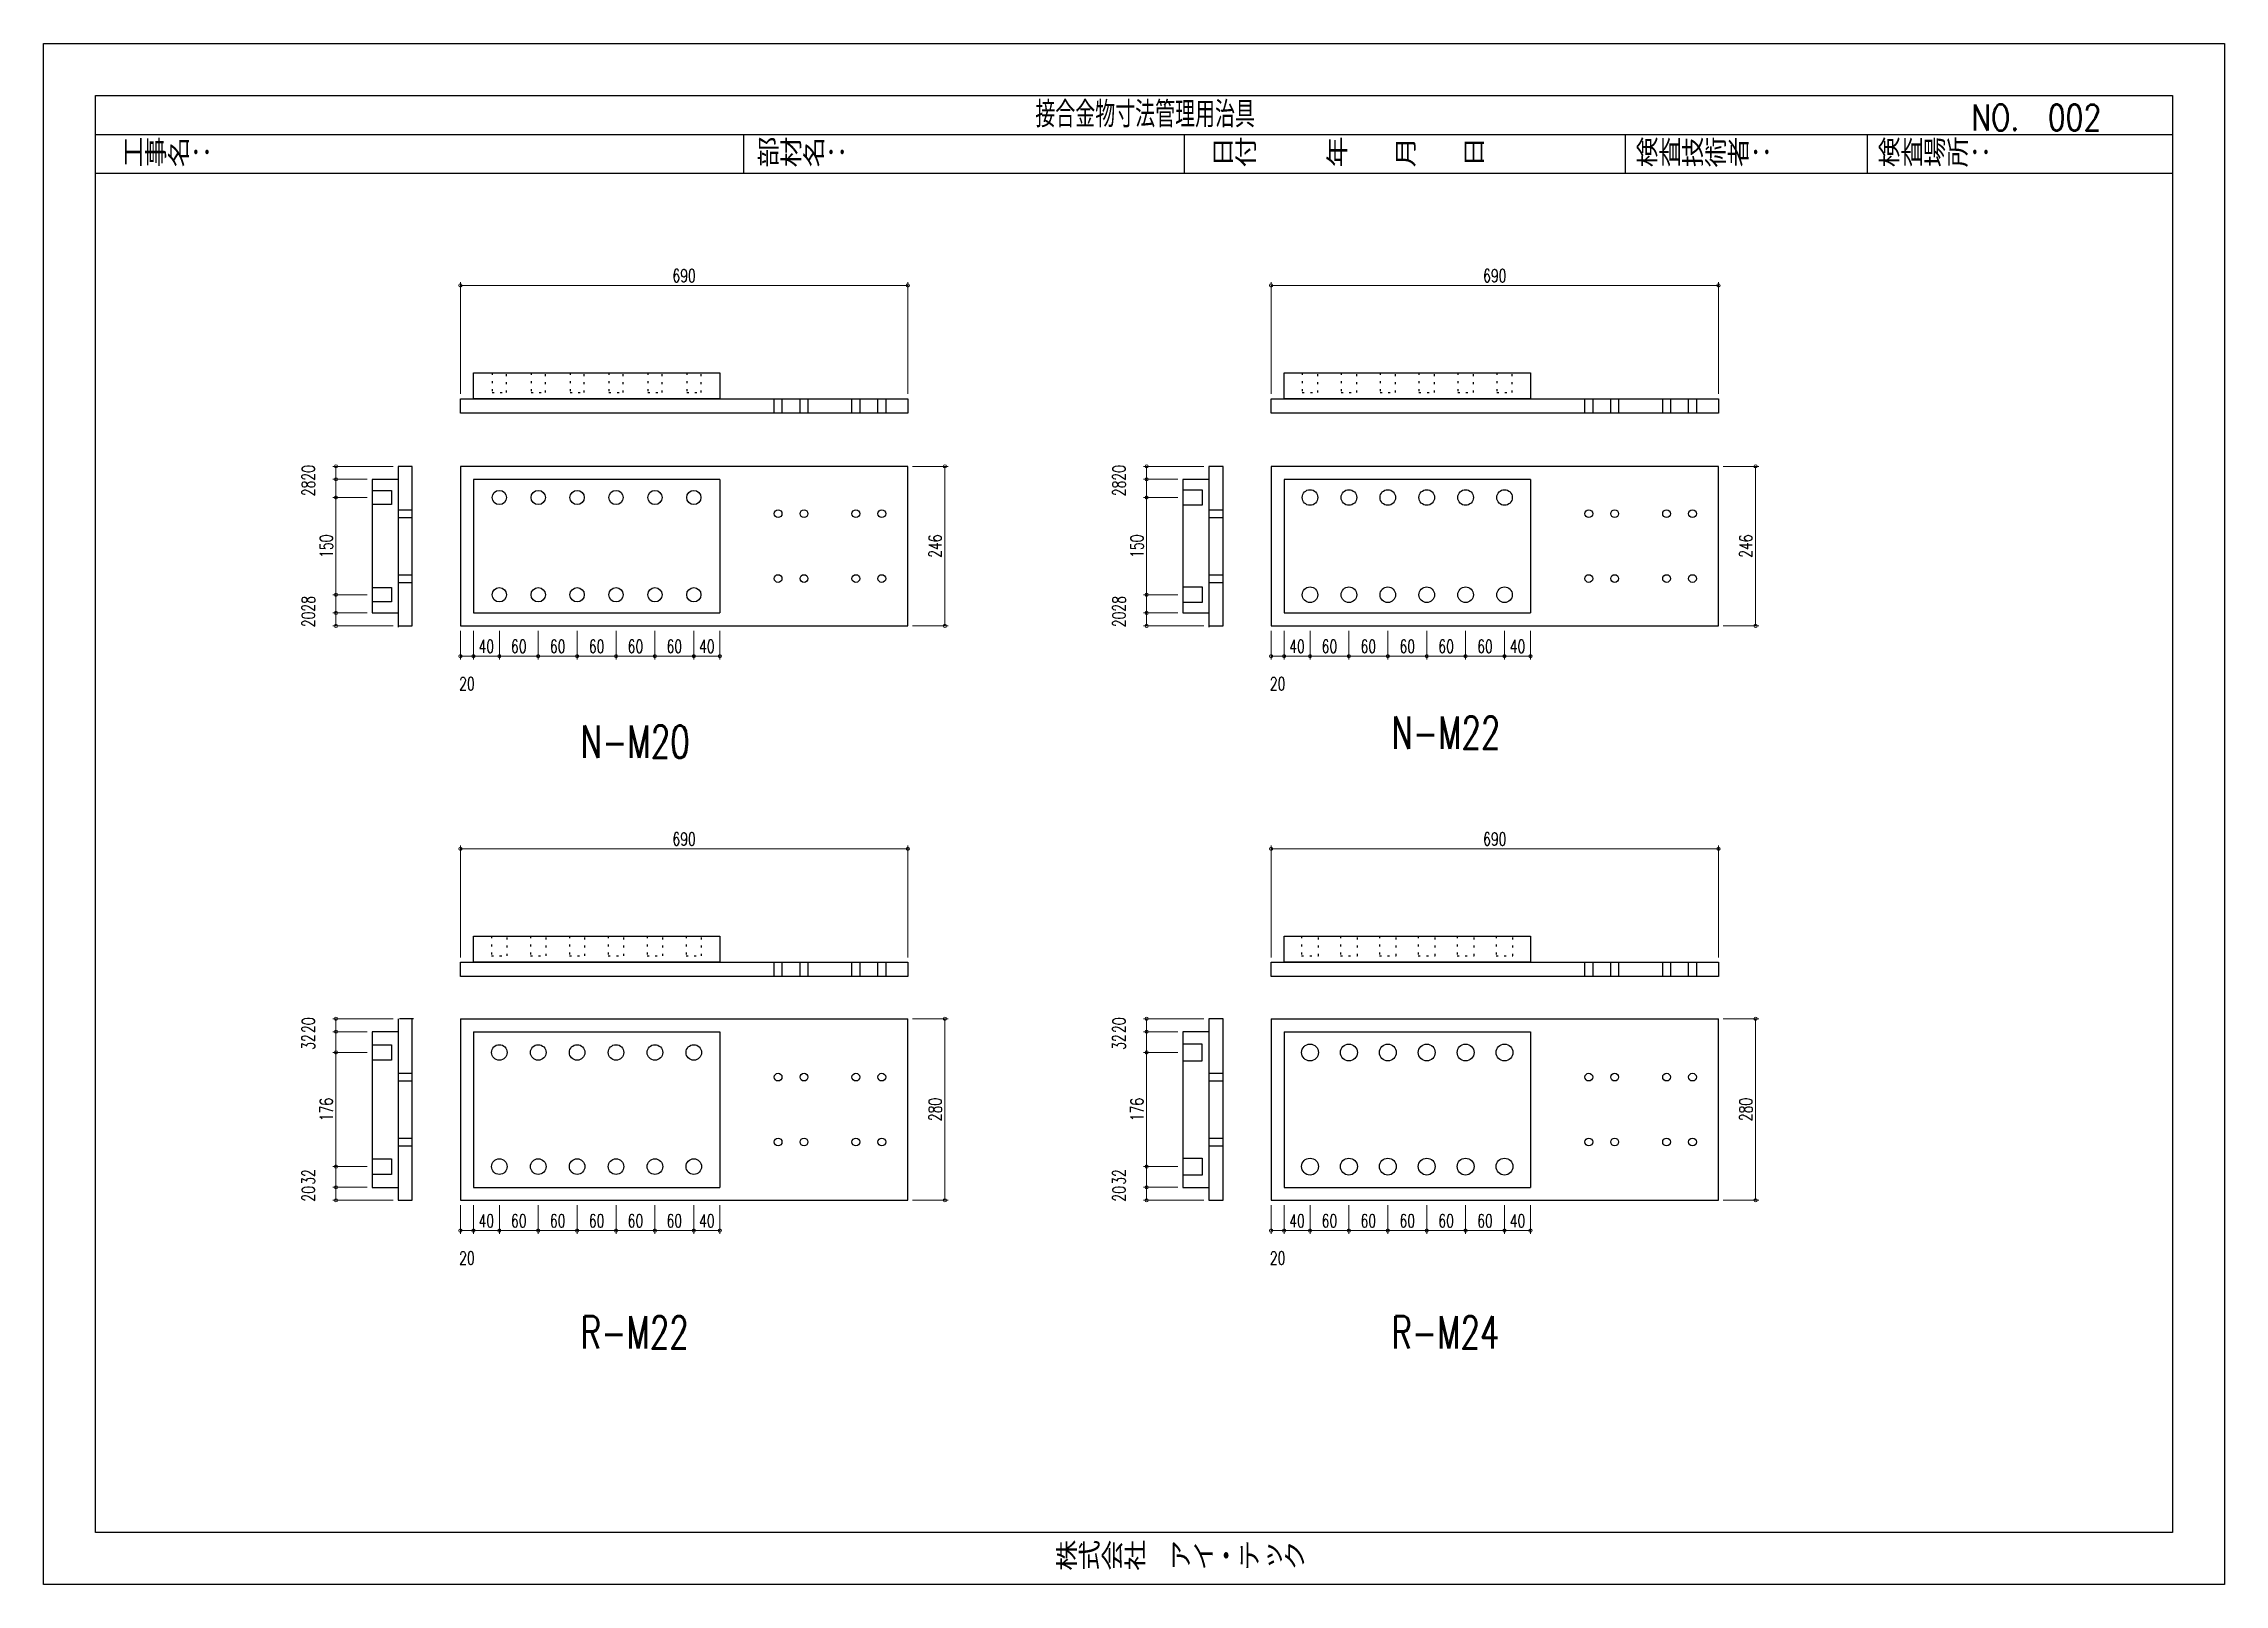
# Model space of a CAD drawing. Header units: millimetres. Extents: x 0 to 18796, y -11 to 7128.
# Drawn here: x 15432 to 18796, y 4752 to 7128 of the extents above; entities that cross this region are included whole.
import ezdxf

# ---------------------------------------------------------------- set-up
doc = ezdxf.new("R2010")
doc.units = ezdxf.units.MM
doc.header["$LTSCALE"] = 5
doc.linetypes.add('DOT', pattern=[2.5, 0.625, -1.875])
doc.layers.get('0').update_dxf_attribs({"color": 255})
doc.layers.get('DEFPOINTS').update_dxf_attribs({"color": 9})
for name, color, linetype in [('01', 7, 'Continuous'), ('LAYER6', 7, 'Continuous'), ('寸法', 4, 'Continuous'), ('溶接', 241, 'Continuous'), ('金物', 142, 'Continuous')]:
    doc.layers.add(name, color=color, linetype=linetype)
doc.styles.add('KANJI', font='simplex.shx', dxfattribs={"width": 0.7, "bigfont": 'extfont2.shx'})
doc.styles.get("Standard").update_dxf_attribs({"font": 'simplex.shx', "width": 0.7, "height": 2.5, "bigfont": '@extfont2.shx'})
doc.styles.add('SUNPOU', font='simplex.shx', dxfattribs={"width": 0.7, "bigfont": 'extfont2.shx'})
doc.styles.add('SUNPOU2', font='simplex.shx', dxfattribs={"width": 0.7, "height": 50, "bigfont": 'extfont2.shx'})
doc.dimstyles.new('S5', dxfattribs={"dimscale": 5, "dimtxt": 4, "dimasz": 1, "dimexe": 1, "dimexo": 1.5, "dimgap": 1, "dimtad": 1, "dimtxsty": 'KANJI', "dimblk": 'ORIGIN', "dimcen": 0, "dimclrd": 256, "dimclre": 256, "dimclrt": 256, "dimadec": 0, "dimazin": 0, "dimtfac": 1, "dimtmove": 2, "dimatfit": 2, "dimfxl": 1, "dimtolj": 2, "dimlwd": 5, "dimlwe": 5, "dimarcsym": 0})

msp = doc.modelspace()

# ---------------------------------------------------------------- texts
at = {"layer": '01', "linetype": 'Continuous', "style": 'SUNPOU2', "width": 0.7}
for s, p in [('N-M22', (17511.149, 6040.323)), ('N-M20', (16260.596, 6026.493)), ('R-M22', (16260.596, 5115.593)), ('R-M24', (17511.149, 5115.593))]:
    msp.add_text(s, height=50, dxfattribs=at).set_placement(p)
at = {"layer": 'LAYER6', "color": 0, "linetype": 'Continuous', "lineweight": -3, "style": 'SUNPOU', "width": 0.7}
msp.add_text('接合金物寸法管理用治具', height=40, dxfattribs=at).set_placement((16961.829, 6998.926))
at = {"layer": 'LAYER6', "color": 0, "linetype": 'Continuous', "lineweight": -3, "width": 0.8}
for s, p in [('NO.  002', (18405.789, 6994.209)), ('工事名：', (15552.009, 6938.926)), ('部材名：', (16531.834, 6938.926)), ('日付\u3000\u3000\u3000年\u3000\u3000月\u3000\u3000日', (17233.219, 6938.926)), ('検査技術者：', (17887.744, 6938.926)), ('検査場所：', (18261.044, 6938.926)), ('株式会社\u3000アイ・テック', (16992.093, 4774.755)), ('株式会社\u3000アイ・テック', (16992.093, 4774.755))]:
    msp.add_text(s, height=40, dxfattribs=at).set_placement(p)

# ---------------------------------------------------------------- blocks, each defined once
blk = doc.blocks.new('_Origin')
at = {"color": 0, "linetype": 'ByBlock', "lineweight": -2}
blk.add_line((0, 0), (-1, 0), dxfattribs=at)
blk.add_circle((0, 0), 0.5, dxfattribs=at)
blk = doc.blocks.new('*D409')
at = {"layer": 'DEFPOINTS', "color": 0, "transparency": 16777216}
for p in [(16765, 6755.1), (16075, 6580.2), (16765, 6580.2)]:
    blk.add_point(p, dxfattribs=at)
at = {"layer": '寸法', "linetype": 'Continuous', "lineweight": 5, "transparency": 16777216}
for p, q in [((16075, 6587.7), (16075, 6760.1)), ((16080, 6755.1), (16760, 6755.1)), ((16765, 6587.7), (16765, 6760.1))]:
    blk.add_line(p, q, dxfattribs=at)
at = {"layer": '寸法', "lineweight": 5, "transparency": 16777216, "xscale": 5, "yscale": 5, "zscale": 5, "rotation": 180}
blk.add_blockref('_Origin', (16075, 6755.1), dxfattribs=at)
at = {"layer": '寸法', "lineweight": 5, "transparency": 16777216, "xscale": 5, "yscale": 5, "zscale": 5}
blk.add_blockref('_Origin', (16765, 6755.1), dxfattribs=at)
at = {"layer": '寸法', "linetype": 'Continuous', "transparency": 16777216, "insert": (16420, 6770.1), "char_height": 20, "attachment_point": 5, "style": 'KANJI'}
blk.add_mtext('\\A2;690', dxfattribs=at)
blk = doc.blocks.new('*D410')
at = {"layer": 'DEFPOINTS', "color": 0, "transparency": 16777216}
for p in [(16095, 6230.1), (16135, 6230.1), (16135, 6183.4)]:
    blk.add_point(p, dxfattribs=at)
at = {"layer": '寸法', "linetype": 'Continuous', "lineweight": 5, "transparency": 16777216}
for p, q in [((16095, 6222.6), (16095, 6178.4)), ((16135, 6222.6), (16135, 6178.4)), ((16100, 6183.4), (16130, 6183.4))]:
    blk.add_line(p, q, dxfattribs=at)
at = {"layer": '寸法', "lineweight": 5, "transparency": 16777216, "xscale": 5, "yscale": 5, "zscale": 5, "rotation": 180}
blk.add_blockref('_Origin', (16095, 6183.4), dxfattribs=at)
at = {"layer": '寸法', "lineweight": 5, "transparency": 16777216, "xscale": 5, "yscale": 5, "zscale": 5}
blk.add_blockref('_Origin', (16135, 6183.4), dxfattribs=at)
at = {"layer": '寸法', "linetype": 'Continuous', "transparency": 16777216, "insert": (16115, 6198.4), "char_height": 20, "attachment_point": 5, "style": 'KANJI'}
blk.add_mtext('\\A2;40', dxfattribs=at)
blk = doc.blocks.new('*D411')
at = {"layer": 'DEFPOINTS', "color": 0, "transparency": 16777216}
for p in [(16135, 6230.1), (16195, 6230.1), (16195, 6183.4)]:
    blk.add_point(p, dxfattribs=at)
at = {"layer": '寸法', "linetype": 'Continuous', "lineweight": 5, "transparency": 16777216}
for p, q in [((16135, 6222.6), (16135, 6178.4)), ((16195, 6222.6), (16195, 6178.4)), ((16140, 6183.4), (16190, 6183.4))]:
    blk.add_line(p, q, dxfattribs=at)
at = {"layer": '寸法', "lineweight": 5, "transparency": 16777216, "xscale": 5, "yscale": 5, "zscale": 5, "rotation": 180}
blk.add_blockref('_Origin', (16135, 6183.4), dxfattribs=at)
at = {"layer": '寸法', "lineweight": 5, "transparency": 16777216, "xscale": 5, "yscale": 5, "zscale": 5}
blk.add_blockref('_Origin', (16195, 6183.4), dxfattribs=at)
at = {"layer": '寸法', "linetype": 'Continuous', "transparency": 16777216, "insert": (16165, 6198.4), "char_height": 20, "attachment_point": 5, "style": 'KANJI'}
blk.add_mtext('\\A2;60', dxfattribs=at)
blk = doc.blocks.new('*D412')
at = {"layer": 'DEFPOINTS', "color": 0, "transparency": 16777216}
for p in [(16195, 6230.1), (16255, 6230.1), (16255, 6183.4)]:
    blk.add_point(p, dxfattribs=at)
at = {"layer": '寸法', "linetype": 'Continuous', "lineweight": 5, "transparency": 16777216}
for p, q in [((16195, 6222.6), (16195, 6178.4)), ((16255, 6222.6), (16255, 6178.4)), ((16200, 6183.4), (16250, 6183.4))]:
    blk.add_line(p, q, dxfattribs=at)
at = {"layer": '寸法', "lineweight": 5, "transparency": 16777216, "xscale": 5, "yscale": 5, "zscale": 5, "rotation": 180}
blk.add_blockref('_Origin', (16195, 6183.4), dxfattribs=at)
at = {"layer": '寸法', "lineweight": 5, "transparency": 16777216, "xscale": 5, "yscale": 5, "zscale": 5}
blk.add_blockref('_Origin', (16255, 6183.4), dxfattribs=at)
at = {"layer": '寸法', "linetype": 'Continuous', "transparency": 16777216, "insert": (16225, 6198.4), "char_height": 20, "attachment_point": 5, "style": 'KANJI'}
blk.add_mtext('\\A2;60', dxfattribs=at)
blk = doc.blocks.new('*D413')
at = {"layer": 'DEFPOINTS', "color": 0, "transparency": 16777216}
for p in [(16255, 6230.1), (16315, 6230.1), (16315, 6183.4)]:
    blk.add_point(p, dxfattribs=at)
at = {"layer": '寸法', "linetype": 'Continuous', "lineweight": 5, "transparency": 16777216}
for p, q in [((16255, 6222.6), (16255, 6178.4)), ((16315, 6222.6), (16315, 6178.4)), ((16260, 6183.4), (16310, 6183.4))]:
    blk.add_line(p, q, dxfattribs=at)
at = {"layer": '寸法', "lineweight": 5, "transparency": 16777216, "xscale": 5, "yscale": 5, "zscale": 5, "rotation": 180}
blk.add_blockref('_Origin', (16255, 6183.4), dxfattribs=at)
at = {"layer": '寸法', "lineweight": 5, "transparency": 16777216, "xscale": 5, "yscale": 5, "zscale": 5}
blk.add_blockref('_Origin', (16315, 6183.4), dxfattribs=at)
at = {"layer": '寸法', "linetype": 'Continuous', "transparency": 16777216, "insert": (16285, 6198.4), "char_height": 20, "attachment_point": 5, "style": 'KANJI'}
blk.add_mtext('\\A2;60', dxfattribs=at)
blk = doc.blocks.new('*D414')
at = {"layer": 'DEFPOINTS', "color": 0, "transparency": 16777216}
for p in [(16315, 6230.1), (16375, 6230.1), (16375, 6183.4)]:
    blk.add_point(p, dxfattribs=at)
at = {"layer": '寸法', "linetype": 'Continuous', "lineweight": 5, "transparency": 16777216}
for p, q in [((16315, 6222.6), (16315, 6178.4)), ((16375, 6222.6), (16375, 6178.4)), ((16320, 6183.4), (16370, 6183.4))]:
    blk.add_line(p, q, dxfattribs=at)
at = {"layer": '寸法', "lineweight": 5, "transparency": 16777216, "xscale": 5, "yscale": 5, "zscale": 5, "rotation": 180}
blk.add_blockref('_Origin', (16315, 6183.4), dxfattribs=at)
at = {"layer": '寸法', "lineweight": 5, "transparency": 16777216, "xscale": 5, "yscale": 5, "zscale": 5}
blk.add_blockref('_Origin', (16375, 6183.4), dxfattribs=at)
at = {"layer": '寸法', "linetype": 'Continuous', "transparency": 16777216, "insert": (16345, 6198.4), "char_height": 20, "attachment_point": 5, "style": 'KANJI'}
blk.add_mtext('\\A2;60', dxfattribs=at)
blk = doc.blocks.new('*D415')
at = {"layer": 'DEFPOINTS', "color": 0, "transparency": 16777216}
for p in [(16375, 6230.1), (16435, 6230.1), (16435, 6183.4)]:
    blk.add_point(p, dxfattribs=at)
at = {"layer": '寸法', "linetype": 'Continuous', "lineweight": 5, "transparency": 16777216}
for p, q in [((16375, 6222.6), (16375, 6178.4)), ((16435, 6222.6), (16435, 6178.4)), ((16380, 6183.4), (16430, 6183.4))]:
    blk.add_line(p, q, dxfattribs=at)
at = {"layer": '寸法', "lineweight": 5, "transparency": 16777216, "xscale": 5, "yscale": 5, "zscale": 5, "rotation": 180}
blk.add_blockref('_Origin', (16375, 6183.4), dxfattribs=at)
at = {"layer": '寸法', "lineweight": 5, "transparency": 16777216, "xscale": 5, "yscale": 5, "zscale": 5}
blk.add_blockref('_Origin', (16435, 6183.4), dxfattribs=at)
at = {"layer": '寸法', "linetype": 'Continuous', "transparency": 16777216, "insert": (16405, 6198.4), "char_height": 20, "attachment_point": 5, "style": 'KANJI'}
blk.add_mtext('\\A2;60', dxfattribs=at)
blk = doc.blocks.new('*D416')
at = {"layer": 'DEFPOINTS', "color": 0, "transparency": 16777216}
for p in [(16435, 6230.1), (16475, 6230.1), (16475, 6183.4)]:
    blk.add_point(p, dxfattribs=at)
at = {"layer": '寸法', "linetype": 'Continuous', "lineweight": 5, "transparency": 16777216}
for p, q in [((16435, 6222.6), (16435, 6178.4)), ((16475, 6222.6), (16475, 6178.4)), ((16440, 6183.4), (16470, 6183.4))]:
    blk.add_line(p, q, dxfattribs=at)
at = {"layer": '寸法', "lineweight": 5, "transparency": 16777216, "xscale": 5, "yscale": 5, "zscale": 5, "rotation": 180}
blk.add_blockref('_Origin', (16435, 6183.4), dxfattribs=at)
at = {"layer": '寸法', "lineweight": 5, "transparency": 16777216, "xscale": 5, "yscale": 5, "zscale": 5}
blk.add_blockref('_Origin', (16475, 6183.4), dxfattribs=at)
at = {"layer": '寸法', "linetype": 'Continuous', "transparency": 16777216, "insert": (16455, 6198.4), "char_height": 20, "attachment_point": 5, "style": 'KANJI'}
blk.add_mtext('\\A2;40', dxfattribs=at)
blk = doc.blocks.new('*D417')
at = {"layer": 'DEFPOINTS', "color": 0, "transparency": 16777216}
for p in [(16075, 6230.1), (16095, 6230.1), (16095, 6183.4)]:
    blk.add_point(p, dxfattribs=at)
at = {"layer": '寸法', "linetype": 'Continuous', "lineweight": 5, "transparency": 16777216}
for p, q in [((16075, 6222.6), (16075, 6178.4)), ((16095, 6222.6), (16095, 6178.4)), ((16080, 6183.4), (16090, 6183.4))]:
    blk.add_line(p, q, dxfattribs=at)
at = {"layer": '寸法', "lineweight": 5, "transparency": 16777216, "xscale": 5, "yscale": 5, "zscale": 5, "rotation": 180}
blk.add_blockref('_Origin', (16075, 6183.4), dxfattribs=at)
at = {"layer": '寸法', "lineweight": 5, "transparency": 16777216, "xscale": 5, "yscale": 5, "zscale": 5}
blk.add_blockref('_Origin', (16095, 6183.4), dxfattribs=at)
at = {"layer": '寸法', "linetype": 'Continuous', "transparency": 16777216, "insert": (16085, 6140.9), "char_height": 20, "attachment_point": 5, "style": 'KANJI'}
blk.add_mtext('\\A2;20', dxfattribs=at)
blk = doc.blocks.new('*D418')
at = {"layer": 'DEFPOINTS', "color": 0, "transparency": 16777216}
for p in [(15883, 6250.1), (15938.8, 6250.1), (15978.8, 6230.1)]:
    blk.add_point(p, dxfattribs=at)
at = {"layer": '寸法', "linetype": 'Continuous', "lineweight": 5, "transparency": 16777216}
for p, q in [((15931.3, 6250.1), (15878, 6250.1)), ((15971.3, 6230.1), (15878, 6230.1)), ((15883, 6235.1), (15883, 6245.1))]:
    blk.add_line(p, q, dxfattribs=at)
at = {"layer": '寸法', "lineweight": 5, "transparency": 16777216, "xscale": 5, "yscale": 5, "zscale": 5}
for p, rotation in [((15883, 6250.1), 90), ((15883, 6230.1), 270)]:
    blk.add_blockref('_Origin', p, dxfattribs=dict(at, rotation=rotation))
at = {"layer": '寸法', "linetype": 'Continuous', "transparency": 16777216, "insert": (15840.5, 6240.1), "char_height": 20, "attachment_point": 5, "rotation": 90, "style": 'KANJI'}
blk.add_mtext('\\A2;20', dxfattribs=at)
blk = doc.blocks.new('*D419')
at = {"layer": 'DEFPOINTS', "color": 0, "transparency": 16777216}
for p in [(15883, 6278.1), (15938.8, 6278.1), (15938.8, 6250.1)]:
    blk.add_point(p, dxfattribs=at)
at = {"layer": '寸法', "linetype": 'Continuous', "lineweight": 5, "transparency": 16777216}
for p, q in [((15931.3, 6278.1), (15878, 6278.1)), ((15883, 6255.1), (15883, 6273.1)), ((15931.3, 6250.1), (15878, 6250.1))]:
    blk.add_line(p, q, dxfattribs=at)
at = {"layer": '寸法', "lineweight": 5, "transparency": 16777216, "xscale": 5, "yscale": 5, "zscale": 5}
for p, rotation in [((15883, 6278.1), 90), ((15883, 6250.1), 270)]:
    blk.add_blockref('_Origin', p, dxfattribs=dict(at, rotation=rotation))
at = {"layer": '寸法', "linetype": 'Continuous', "transparency": 16777216, "insert": (15840.5, 6264.1), "char_height": 20, "attachment_point": 5, "rotation": 90, "style": 'KANJI'}
blk.add_mtext('\\A2;28', dxfattribs=at)
blk = doc.blocks.new('*D420')
at = {"layer": 'DEFPOINTS', "color": 0, "transparency": 16777216}
for p in [(15883, 6428.1), (15938.8, 6428.1), (15938.8, 6278.1)]:
    blk.add_point(p, dxfattribs=at)
at = {"layer": '寸法', "linetype": 'Continuous', "lineweight": 5, "transparency": 16777216}
for p, q in [((15931.3, 6428.1), (15878, 6428.1)), ((15883, 6283.1), (15883, 6423.1)), ((15931.3, 6278.1), (15878, 6278.1))]:
    blk.add_line(p, q, dxfattribs=at)
at = {"layer": '寸法', "lineweight": 5, "transparency": 16777216, "xscale": 5, "yscale": 5, "zscale": 5}
for p, rotation in [((15883, 6428.1), 90), ((15883, 6278.1), 270)]:
    blk.add_blockref('_Origin', p, dxfattribs=dict(at, rotation=rotation))
at = {"layer": '寸法', "linetype": 'Continuous', "transparency": 16777216, "insert": (15868, 6353.1), "char_height": 20, "attachment_point": 5, "rotation": 90, "style": 'KANJI'}
blk.add_mtext('\\A2;150', dxfattribs=at)
blk = doc.blocks.new('*D421')
at = {"layer": 'DEFPOINTS', "color": 0, "transparency": 16777216}
for p in [(15883, 6456.1), (15938.8, 6456.1), (15938.8, 6428.1)]:
    blk.add_point(p, dxfattribs=at)
at = {"layer": '寸法', "linetype": 'Continuous', "lineweight": 5, "transparency": 16777216}
for p, q in [((15931.3, 6456.1), (15878, 6456.1)), ((15931.3, 6428.1), (15878, 6428.1)), ((15883, 6433.1), (15883, 6451.1))]:
    blk.add_line(p, q, dxfattribs=at)
at = {"layer": '寸法', "lineweight": 5, "transparency": 16777216, "xscale": 5, "yscale": 5, "zscale": 5}
for p, rotation in [((15883, 6456.1), 90), ((15883, 6428.1), 270)]:
    blk.add_blockref('_Origin', p, dxfattribs=dict(at, rotation=rotation))
at = {"layer": '寸法', "linetype": 'Continuous', "transparency": 16777216, "insert": (15840.5, 6442.1), "char_height": 20, "attachment_point": 5, "rotation": 90, "style": 'KANJI'}
blk.add_mtext('\\A2;28', dxfattribs=at)
blk = doc.blocks.new('*D422')
at = {"layer": 'DEFPOINTS', "color": 0, "transparency": 16777216}
for p in [(15883, 6476.1), (15978.8, 6476.1), (15938.8, 6456.1)]:
    blk.add_point(p, dxfattribs=at)
at = {"layer": '寸法', "linetype": 'Continuous', "lineweight": 5, "transparency": 16777216}
for p, q in [((15971.3, 6476.1), (15878, 6476.1)), ((15883, 6461.1), (15883, 6471.1)), ((15931.3, 6456.1), (15878, 6456.1))]:
    blk.add_line(p, q, dxfattribs=at)
at = {"layer": '寸法', "lineweight": 5, "transparency": 16777216, "xscale": 5, "yscale": 5, "zscale": 5}
for p, rotation in [((15883, 6476.1), 90), ((15883, 6456.1), 270)]:
    blk.add_blockref('_Origin', p, dxfattribs=dict(at, rotation=rotation))
at = {"layer": '寸法', "linetype": 'Continuous', "transparency": 16777216, "insert": (15840.5, 6466.1), "char_height": 20, "attachment_point": 5, "rotation": 90, "style": 'KANJI'}
blk.add_mtext('\\A2;20', dxfattribs=at)
blk = doc.blocks.new('*D423')
at = {"layer": 'DEFPOINTS', "color": 0, "transparency": 16777216}
for p in [(16765, 6476.1), (16765, 6230.1), (16822.3, 6230.1)]:
    blk.add_point(p, dxfattribs=at)
at = {"layer": '寸法', "linetype": 'Continuous', "lineweight": 5, "transparency": 16777216}
for p, q in [((16772.5, 6476.1), (16827.3, 6476.1)), ((16822.3, 6471.1), (16822.3, 6235.1)), ((16772.5, 6230.1), (16827.3, 6230.1))]:
    blk.add_line(p, q, dxfattribs=at)
at = {"layer": '寸法', "lineweight": 5, "transparency": 16777216, "xscale": 5, "yscale": 5, "zscale": 5}
for p, rotation in [((16822.3, 6476.1), 90), ((16822.3, 6230.1), 270)]:
    blk.add_blockref('_Origin', p, dxfattribs=dict(at, rotation=rotation))
at = {"layer": '寸法', "linetype": 'Continuous', "transparency": 16777216, "insert": (16807.3, 6353.1), "char_height": 20, "attachment_point": 5, "rotation": 90, "style": 'KANJI'}
blk.add_mtext('\\A2;246', dxfattribs=at)
blk = doc.blocks.new('*D424')
at = {"layer": 'DEFPOINTS', "color": 0, "transparency": 16777216}
for p in [(18015.5, 6476.1), (18015.5, 6230.1), (18072.8, 6230.1)]:
    blk.add_point(p, dxfattribs=at)
at = {"layer": '寸法', "linetype": 'Continuous', "lineweight": 5, "transparency": 16777216}
for p, q in [((18023, 6476.1), (18077.8, 6476.1)), ((18072.8, 6471.1), (18072.8, 6235.1)), ((18023, 6230.1), (18077.8, 6230.1))]:
    blk.add_line(p, q, dxfattribs=at)
at = {"layer": '寸法', "lineweight": 5, "transparency": 16777216, "xscale": 5, "yscale": 5, "zscale": 5}
for p, rotation in [((18072.8, 6476.1), 90), ((18072.8, 6230.1), 270)]:
    blk.add_blockref('_Origin', p, dxfattribs=dict(at, rotation=rotation))
at = {"layer": '寸法', "linetype": 'Continuous', "transparency": 16777216, "insert": (18057.8, 6353.1), "char_height": 20, "attachment_point": 5, "rotation": 90, "style": 'KANJI'}
blk.add_mtext('\\A2;246', dxfattribs=at)
blk = doc.blocks.new('*D425')
at = {"layer": 'DEFPOINTS', "color": 0, "transparency": 16777216}
for p in [(18015.5, 6755.1), (17325.5, 6580.2), (18015.5, 6580.2)]:
    blk.add_point(p, dxfattribs=at)
at = {"layer": '寸法', "linetype": 'Continuous', "lineweight": 5, "transparency": 16777216}
for p, q in [((17325.5, 6587.7), (17325.5, 6760.1)), ((17330.5, 6755.1), (18010.5, 6755.1)), ((18015.5, 6587.7), (18015.5, 6760.1))]:
    blk.add_line(p, q, dxfattribs=at)
at = {"layer": '寸法', "lineweight": 5, "transparency": 16777216, "xscale": 5, "yscale": 5, "zscale": 5, "rotation": 180}
blk.add_blockref('_Origin', (17325.5, 6755.1), dxfattribs=at)
at = {"layer": '寸法', "lineweight": 5, "transparency": 16777216, "xscale": 5, "yscale": 5, "zscale": 5}
blk.add_blockref('_Origin', (18015.5, 6755.1), dxfattribs=at)
at = {"layer": '寸法', "linetype": 'Continuous', "transparency": 16777216, "insert": (17670.5, 6770.1), "char_height": 20, "attachment_point": 5, "style": 'KANJI'}
blk.add_mtext('\\A2;690', dxfattribs=at)
blk = doc.blocks.new('*D426')
at = {"layer": 'DEFPOINTS', "color": 0, "transparency": 16777216}
for p in [(17133.5, 6250.1), (17189.3, 6250.1), (17229.3, 6230.1)]:
    blk.add_point(p, dxfattribs=at)
at = {"layer": '寸法', "linetype": 'Continuous', "lineweight": 5, "transparency": 16777216}
for p, q in [((17181.8, 6250.1), (17128.5, 6250.1)), ((17221.8, 6230.1), (17128.5, 6230.1)), ((17133.5, 6235.1), (17133.5, 6245.1))]:
    blk.add_line(p, q, dxfattribs=at)
at = {"layer": '寸法', "lineweight": 5, "transparency": 16777216, "xscale": 5, "yscale": 5, "zscale": 5}
for p, rotation in [((17133.5, 6250.1), 90), ((17133.5, 6230.1), 270)]:
    blk.add_blockref('_Origin', p, dxfattribs=dict(at, rotation=rotation))
at = {"layer": '寸法', "linetype": 'Continuous', "transparency": 16777216, "insert": (17091, 6240.1), "char_height": 20, "attachment_point": 5, "rotation": 90, "style": 'KANJI'}
blk.add_mtext('\\A2;20', dxfattribs=at)
blk = doc.blocks.new('*D427')
at = {"layer": 'DEFPOINTS', "color": 0, "transparency": 16777216}
for p in [(17133.5, 6278.1), (17189.3, 6278.1), (17189.3, 6250.1)]:
    blk.add_point(p, dxfattribs=at)
at = {"layer": '寸法', "linetype": 'Continuous', "lineweight": 5, "transparency": 16777216}
for p, q in [((17181.8, 6278.1), (17128.5, 6278.1)), ((17133.5, 6255.1), (17133.5, 6273.1)), ((17181.8, 6250.1), (17128.5, 6250.1))]:
    blk.add_line(p, q, dxfattribs=at)
at = {"layer": '寸法', "lineweight": 5, "transparency": 16777216, "xscale": 5, "yscale": 5, "zscale": 5}
for p, rotation in [((17133.5, 6278.1), 90), ((17133.5, 6250.1), 270)]:
    blk.add_blockref('_Origin', p, dxfattribs=dict(at, rotation=rotation))
at = {"layer": '寸法', "linetype": 'Continuous', "transparency": 16777216, "insert": (17091, 6264.1), "char_height": 20, "attachment_point": 5, "rotation": 90, "style": 'KANJI'}
blk.add_mtext('\\A2;28', dxfattribs=at)
blk = doc.blocks.new('*D428')
at = {"layer": 'DEFPOINTS', "color": 0, "transparency": 16777216}
for p in [(17133.5, 6428.1), (17189.3, 6428.1), (17189.3, 6278.1)]:
    blk.add_point(p, dxfattribs=at)
at = {"layer": '寸法', "linetype": 'Continuous', "lineweight": 5, "transparency": 16777216}
for p, q in [((17181.8, 6428.1), (17128.5, 6428.1)), ((17133.5, 6283.1), (17133.5, 6423.1)), ((17181.8, 6278.1), (17128.5, 6278.1))]:
    blk.add_line(p, q, dxfattribs=at)
at = {"layer": '寸法', "lineweight": 5, "transparency": 16777216, "xscale": 5, "yscale": 5, "zscale": 5}
for p, rotation in [((17133.5, 6428.1), 90), ((17133.5, 6278.1), 270)]:
    blk.add_blockref('_Origin', p, dxfattribs=dict(at, rotation=rotation))
at = {"layer": '寸法', "linetype": 'Continuous', "transparency": 16777216, "insert": (17118.5, 6353.1), "char_height": 20, "attachment_point": 5, "rotation": 90, "style": 'KANJI'}
blk.add_mtext('\\A2;150', dxfattribs=at)
blk = doc.blocks.new('*D429')
at = {"layer": 'DEFPOINTS', "color": 0, "transparency": 16777216}
for p in [(17133.5, 6456.1), (17189.3, 6456.1), (17189.3, 6428.1)]:
    blk.add_point(p, dxfattribs=at)
at = {"layer": '寸法', "linetype": 'Continuous', "lineweight": 5, "transparency": 16777216}
for p, q in [((17181.8, 6456.1), (17128.5, 6456.1)), ((17181.8, 6428.1), (17128.5, 6428.1)), ((17133.5, 6433.1), (17133.5, 6451.1))]:
    blk.add_line(p, q, dxfattribs=at)
at = {"layer": '寸法', "lineweight": 5, "transparency": 16777216, "xscale": 5, "yscale": 5, "zscale": 5}
for p, rotation in [((17133.5, 6456.1), 90), ((17133.5, 6428.1), 270)]:
    blk.add_blockref('_Origin', p, dxfattribs=dict(at, rotation=rotation))
at = {"layer": '寸法', "linetype": 'Continuous', "transparency": 16777216, "insert": (17091, 6442.1), "char_height": 20, "attachment_point": 5, "rotation": 90, "style": 'KANJI'}
blk.add_mtext('\\A2;28', dxfattribs=at)
blk = doc.blocks.new('*D430')
at = {"layer": 'DEFPOINTS', "color": 0, "transparency": 16777216}
for p in [(17133.5, 6476.1), (17229.3, 6476.1), (17189.3, 6456.1)]:
    blk.add_point(p, dxfattribs=at)
at = {"layer": '寸法', "linetype": 'Continuous', "lineweight": 5, "transparency": 16777216}
for p, q in [((17221.8, 6476.1), (17128.5, 6476.1)), ((17133.5, 6461.1), (17133.5, 6471.1)), ((17181.8, 6456.1), (17128.5, 6456.1))]:
    blk.add_line(p, q, dxfattribs=at)
at = {"layer": '寸法', "lineweight": 5, "transparency": 16777216, "xscale": 5, "yscale": 5, "zscale": 5}
for p, rotation in [((17133.5, 6476.1), 90), ((17133.5, 6456.1), 270)]:
    blk.add_blockref('_Origin', p, dxfattribs=dict(at, rotation=rotation))
at = {"layer": '寸法', "linetype": 'Continuous', "transparency": 16777216, "insert": (17091, 6466.1), "char_height": 20, "attachment_point": 5, "rotation": 90, "style": 'KANJI'}
blk.add_mtext('\\A2;20', dxfattribs=at)
blk = doc.blocks.new('*D431')
at = {"layer": 'DEFPOINTS', "color": 0, "transparency": 16777216}
for p in [(17345.5, 6230.1), (17385.5, 6230.1), (17385.5, 6183.4)]:
    blk.add_point(p, dxfattribs=at)
at = {"layer": '寸法', "linetype": 'Continuous', "lineweight": 5, "transparency": 16777216}
for p, q in [((17345.5, 6222.6), (17345.5, 6178.4)), ((17385.5, 6222.6), (17385.5, 6178.4)), ((17350.5, 6183.4), (17380.5, 6183.4))]:
    blk.add_line(p, q, dxfattribs=at)
at = {"layer": '寸法', "lineweight": 5, "transparency": 16777216, "xscale": 5, "yscale": 5, "zscale": 5, "rotation": 180}
blk.add_blockref('_Origin', (17345.5, 6183.4), dxfattribs=at)
at = {"layer": '寸法', "lineweight": 5, "transparency": 16777216, "xscale": 5, "yscale": 5, "zscale": 5}
blk.add_blockref('_Origin', (17385.5, 6183.4), dxfattribs=at)
at = {"layer": '寸法', "linetype": 'Continuous', "transparency": 16777216, "insert": (17365.5, 6198.4), "char_height": 20, "attachment_point": 5, "style": 'KANJI'}
blk.add_mtext('\\A2;40', dxfattribs=at)
blk = doc.blocks.new('*D432')
at = {"layer": 'DEFPOINTS', "color": 0, "transparency": 16777216}
for p in [(17385.5, 6230.1), (17445.5, 6230.1), (17445.5, 6183.4)]:
    blk.add_point(p, dxfattribs=at)
at = {"layer": '寸法', "linetype": 'Continuous', "lineweight": 5, "transparency": 16777216}
for p, q in [((17385.5, 6222.6), (17385.5, 6178.4)), ((17445.5, 6222.6), (17445.5, 6178.4)), ((17390.5, 6183.4), (17440.5, 6183.4))]:
    blk.add_line(p, q, dxfattribs=at)
at = {"layer": '寸法', "lineweight": 5, "transparency": 16777216, "xscale": 5, "yscale": 5, "zscale": 5, "rotation": 180}
blk.add_blockref('_Origin', (17385.5, 6183.4), dxfattribs=at)
at = {"layer": '寸法', "lineweight": 5, "transparency": 16777216, "xscale": 5, "yscale": 5, "zscale": 5}
blk.add_blockref('_Origin', (17445.5, 6183.4), dxfattribs=at)
at = {"layer": '寸法', "linetype": 'Continuous', "transparency": 16777216, "insert": (17415.5, 6198.4), "char_height": 20, "attachment_point": 5, "style": 'KANJI'}
blk.add_mtext('\\A2;60', dxfattribs=at)
blk = doc.blocks.new('*D433')
at = {"layer": 'DEFPOINTS', "color": 0, "transparency": 16777216}
for p in [(17445.5, 6230.1), (17505.5, 6230.1), (17505.5, 6183.4)]:
    blk.add_point(p, dxfattribs=at)
at = {"layer": '寸法', "linetype": 'Continuous', "lineweight": 5, "transparency": 16777216}
for p, q in [((17445.5, 6222.6), (17445.5, 6178.4)), ((17505.5, 6222.6), (17505.5, 6178.4)), ((17450.5, 6183.4), (17500.5, 6183.4))]:
    blk.add_line(p, q, dxfattribs=at)
at = {"layer": '寸法', "lineweight": 5, "transparency": 16777216, "xscale": 5, "yscale": 5, "zscale": 5, "rotation": 180}
blk.add_blockref('_Origin', (17445.5, 6183.4), dxfattribs=at)
at = {"layer": '寸法', "lineweight": 5, "transparency": 16777216, "xscale": 5, "yscale": 5, "zscale": 5}
blk.add_blockref('_Origin', (17505.5, 6183.4), dxfattribs=at)
at = {"layer": '寸法', "linetype": 'Continuous', "transparency": 16777216, "insert": (17475.5, 6198.4), "char_height": 20, "attachment_point": 5, "style": 'KANJI'}
blk.add_mtext('\\A2;60', dxfattribs=at)
blk = doc.blocks.new('*D434')
at = {"layer": 'DEFPOINTS', "color": 0, "transparency": 16777216}
for p in [(17505.5, 6230.1), (17565.5, 6230.1), (17565.5, 6183.4)]:
    blk.add_point(p, dxfattribs=at)
at = {"layer": '寸法', "linetype": 'Continuous', "lineweight": 5, "transparency": 16777216}
for p, q in [((17505.5, 6222.6), (17505.5, 6178.4)), ((17565.5, 6222.6), (17565.5, 6178.4)), ((17510.5, 6183.4), (17560.5, 6183.4))]:
    blk.add_line(p, q, dxfattribs=at)
at = {"layer": '寸法', "lineweight": 5, "transparency": 16777216, "xscale": 5, "yscale": 5, "zscale": 5, "rotation": 180}
blk.add_blockref('_Origin', (17505.5, 6183.4), dxfattribs=at)
at = {"layer": '寸法', "lineweight": 5, "transparency": 16777216, "xscale": 5, "yscale": 5, "zscale": 5}
blk.add_blockref('_Origin', (17565.5, 6183.4), dxfattribs=at)
at = {"layer": '寸法', "linetype": 'Continuous', "transparency": 16777216, "insert": (17535.5, 6198.4), "char_height": 20, "attachment_point": 5, "style": 'KANJI'}
blk.add_mtext('\\A2;60', dxfattribs=at)
blk = doc.blocks.new('*D435')
at = {"layer": 'DEFPOINTS', "color": 0, "transparency": 16777216}
for p in [(17565.5, 6230.1), (17625.5, 6230.1), (17625.5, 6183.4)]:
    blk.add_point(p, dxfattribs=at)
at = {"layer": '寸法', "linetype": 'Continuous', "lineweight": 5, "transparency": 16777216}
for p, q in [((17565.5, 6222.6), (17565.5, 6178.4)), ((17625.5, 6222.6), (17625.5, 6178.4)), ((17570.5, 6183.4), (17620.5, 6183.4))]:
    blk.add_line(p, q, dxfattribs=at)
at = {"layer": '寸法', "lineweight": 5, "transparency": 16777216, "xscale": 5, "yscale": 5, "zscale": 5, "rotation": 180}
blk.add_blockref('_Origin', (17565.5, 6183.4), dxfattribs=at)
at = {"layer": '寸法', "lineweight": 5, "transparency": 16777216, "xscale": 5, "yscale": 5, "zscale": 5}
blk.add_blockref('_Origin', (17625.5, 6183.4), dxfattribs=at)
at = {"layer": '寸法', "linetype": 'Continuous', "transparency": 16777216, "insert": (17595.5, 6198.4), "char_height": 20, "attachment_point": 5, "style": 'KANJI'}
blk.add_mtext('\\A2;60', dxfattribs=at)
blk = doc.blocks.new('*D436')
at = {"layer": 'DEFPOINTS', "color": 0, "transparency": 16777216}
for p in [(17625.5, 6230.1), (17685.5, 6230.1), (17685.5, 6183.4)]:
    blk.add_point(p, dxfattribs=at)
at = {"layer": '寸法', "linetype": 'Continuous', "lineweight": 5, "transparency": 16777216}
for p, q in [((17625.5, 6222.6), (17625.5, 6178.4)), ((17685.5, 6222.6), (17685.5, 6178.4)), ((17630.5, 6183.4), (17680.5, 6183.4))]:
    blk.add_line(p, q, dxfattribs=at)
at = {"layer": '寸法', "lineweight": 5, "transparency": 16777216, "xscale": 5, "yscale": 5, "zscale": 5, "rotation": 180}
blk.add_blockref('_Origin', (17625.5, 6183.4), dxfattribs=at)
at = {"layer": '寸法', "lineweight": 5, "transparency": 16777216, "xscale": 5, "yscale": 5, "zscale": 5}
blk.add_blockref('_Origin', (17685.5, 6183.4), dxfattribs=at)
at = {"layer": '寸法', "linetype": 'Continuous', "transparency": 16777216, "insert": (17655.5, 6198.4), "char_height": 20, "attachment_point": 5, "style": 'KANJI'}
blk.add_mtext('\\A2;60', dxfattribs=at)
blk = doc.blocks.new('*D437')
at = {"layer": 'DEFPOINTS', "color": 0, "transparency": 16777216}
for p in [(17685.5, 6230.1), (17725.5, 6230.1), (17725.5, 6183.4)]:
    blk.add_point(p, dxfattribs=at)
at = {"layer": '寸法', "linetype": 'Continuous', "lineweight": 5, "transparency": 16777216}
for p, q in [((17685.5, 6222.6), (17685.5, 6178.4)), ((17725.5, 6222.6), (17725.5, 6178.4)), ((17690.5, 6183.4), (17720.5, 6183.4))]:
    blk.add_line(p, q, dxfattribs=at)
at = {"layer": '寸法', "lineweight": 5, "transparency": 16777216, "xscale": 5, "yscale": 5, "zscale": 5, "rotation": 180}
blk.add_blockref('_Origin', (17685.5, 6183.4), dxfattribs=at)
at = {"layer": '寸法', "lineweight": 5, "transparency": 16777216, "xscale": 5, "yscale": 5, "zscale": 5}
blk.add_blockref('_Origin', (17725.5, 6183.4), dxfattribs=at)
at = {"layer": '寸法', "linetype": 'Continuous', "transparency": 16777216, "insert": (17705.5, 6198.4), "char_height": 20, "attachment_point": 5, "style": 'KANJI'}
blk.add_mtext('\\A2;40', dxfattribs=at)
blk = doc.blocks.new('*D438')
at = {"layer": 'DEFPOINTS', "color": 0, "transparency": 16777216}
for p in [(17325.5, 6230.1), (17345.5, 6230.1), (17345.5, 6183.4)]:
    blk.add_point(p, dxfattribs=at)
at = {"layer": '寸法', "linetype": 'Continuous', "lineweight": 5, "transparency": 16777216}
for p, q in [((17325.5, 6222.6), (17325.5, 6178.4)), ((17345.5, 6222.6), (17345.5, 6178.4)), ((17330.5, 6183.4), (17340.5, 6183.4))]:
    blk.add_line(p, q, dxfattribs=at)
at = {"layer": '寸法', "lineweight": 5, "transparency": 16777216, "xscale": 5, "yscale": 5, "zscale": 5, "rotation": 180}
blk.add_blockref('_Origin', (17325.5, 6183.4), dxfattribs=at)
at = {"layer": '寸法', "lineweight": 5, "transparency": 16777216, "xscale": 5, "yscale": 5, "zscale": 5}
blk.add_blockref('_Origin', (17345.5, 6183.4), dxfattribs=at)
at = {"layer": '寸法', "linetype": 'Continuous', "transparency": 16777216, "insert": (17335.5, 6140.9), "char_height": 20, "attachment_point": 5, "style": 'KANJI'}
blk.add_mtext('\\A2;20', dxfattribs=at)
blk = doc.blocks.new('*D439')
at = {"layer": 'DEFPOINTS', "color": 0, "transparency": 16777216}
for p in [(17345.5, 5344.3), (17385.5, 5344.3), (17385.5, 5297.6)]:
    blk.add_point(p, dxfattribs=at)
at = {"layer": '寸法', "linetype": 'Continuous', "lineweight": 5, "transparency": 16777216}
for p, q in [((17345.5, 5336.8), (17345.5, 5292.6)), ((17385.5, 5336.8), (17385.5, 5292.6)), ((17350.5, 5297.6), (17380.5, 5297.6))]:
    blk.add_line(p, q, dxfattribs=at)
at = {"layer": '寸法', "lineweight": 5, "transparency": 16777216, "xscale": 5, "yscale": 5, "zscale": 5, "rotation": 180}
blk.add_blockref('_Origin', (17345.5, 5297.6), dxfattribs=at)
at = {"layer": '寸法', "lineweight": 5, "transparency": 16777216, "xscale": 5, "yscale": 5, "zscale": 5}
blk.add_blockref('_Origin', (17385.5, 5297.6), dxfattribs=at)
at = {"layer": '寸法', "linetype": 'Continuous', "transparency": 16777216, "insert": (17365.5, 5312.6), "char_height": 20, "attachment_point": 5, "style": 'KANJI'}
blk.add_mtext('\\A2;40', dxfattribs=at)
blk = doc.blocks.new('*D440')
at = {"layer": 'DEFPOINTS', "color": 0, "transparency": 16777216}
for p in [(17385.5, 5344.3), (17445.5, 5344.3), (17445.5, 5297.6)]:
    blk.add_point(p, dxfattribs=at)
at = {"layer": '寸法', "linetype": 'Continuous', "lineweight": 5, "transparency": 16777216}
for p, q in [((17385.5, 5336.8), (17385.5, 5292.6)), ((17445.5, 5336.8), (17445.5, 5292.6)), ((17390.5, 5297.6), (17440.5, 5297.6))]:
    blk.add_line(p, q, dxfattribs=at)
at = {"layer": '寸法', "lineweight": 5, "transparency": 16777216, "xscale": 5, "yscale": 5, "zscale": 5, "rotation": 180}
blk.add_blockref('_Origin', (17385.5, 5297.6), dxfattribs=at)
at = {"layer": '寸法', "lineweight": 5, "transparency": 16777216, "xscale": 5, "yscale": 5, "zscale": 5}
blk.add_blockref('_Origin', (17445.5, 5297.6), dxfattribs=at)
at = {"layer": '寸法', "linetype": 'Continuous', "transparency": 16777216, "insert": (17415.5, 5312.6), "char_height": 20, "attachment_point": 5, "style": 'KANJI'}
blk.add_mtext('\\A2;60', dxfattribs=at)
blk = doc.blocks.new('*D441')
at = {"layer": 'DEFPOINTS', "color": 0, "transparency": 16777216}
for p in [(17445.5, 5344.3), (17505.5, 5344.3), (17505.5, 5297.6)]:
    blk.add_point(p, dxfattribs=at)
at = {"layer": '寸法', "linetype": 'Continuous', "lineweight": 5, "transparency": 16777216}
for p, q in [((17445.5, 5336.8), (17445.5, 5292.6)), ((17505.5, 5336.8), (17505.5, 5292.6)), ((17450.5, 5297.6), (17500.5, 5297.6))]:
    blk.add_line(p, q, dxfattribs=at)
at = {"layer": '寸法', "lineweight": 5, "transparency": 16777216, "xscale": 5, "yscale": 5, "zscale": 5, "rotation": 180}
blk.add_blockref('_Origin', (17445.5, 5297.6), dxfattribs=at)
at = {"layer": '寸法', "lineweight": 5, "transparency": 16777216, "xscale": 5, "yscale": 5, "zscale": 5}
blk.add_blockref('_Origin', (17505.5, 5297.6), dxfattribs=at)
at = {"layer": '寸法', "linetype": 'Continuous', "transparency": 16777216, "insert": (17475.5, 5312.6), "char_height": 20, "attachment_point": 5, "style": 'KANJI'}
blk.add_mtext('\\A2;60', dxfattribs=at)
blk = doc.blocks.new('*D442')
at = {"layer": 'DEFPOINTS', "color": 0, "transparency": 16777216}
for p in [(17505.5, 5344.3), (17565.5, 5344.3), (17565.5, 5297.6)]:
    blk.add_point(p, dxfattribs=at)
at = {"layer": '寸法', "linetype": 'Continuous', "lineweight": 5, "transparency": 16777216}
for p, q in [((17505.5, 5336.8), (17505.5, 5292.6)), ((17565.5, 5336.8), (17565.5, 5292.6)), ((17510.5, 5297.6), (17560.5, 5297.6))]:
    blk.add_line(p, q, dxfattribs=at)
at = {"layer": '寸法', "lineweight": 5, "transparency": 16777216, "xscale": 5, "yscale": 5, "zscale": 5, "rotation": 180}
blk.add_blockref('_Origin', (17505.5, 5297.6), dxfattribs=at)
at = {"layer": '寸法', "lineweight": 5, "transparency": 16777216, "xscale": 5, "yscale": 5, "zscale": 5}
blk.add_blockref('_Origin', (17565.5, 5297.6), dxfattribs=at)
at = {"layer": '寸法', "linetype": 'Continuous', "transparency": 16777216, "insert": (17535.5, 5312.6), "char_height": 20, "attachment_point": 5, "style": 'KANJI'}
blk.add_mtext('\\A2;60', dxfattribs=at)
blk = doc.blocks.new('*D443')
at = {"layer": 'DEFPOINTS', "color": 0, "transparency": 16777216}
for p in [(17565.5, 5344.3), (17625.5, 5344.3), (17625.5, 5297.6)]:
    blk.add_point(p, dxfattribs=at)
at = {"layer": '寸法', "linetype": 'Continuous', "lineweight": 5, "transparency": 16777216}
for p, q in [((17565.5, 5336.8), (17565.5, 5292.6)), ((17625.5, 5336.8), (17625.5, 5292.6)), ((17570.5, 5297.6), (17620.5, 5297.6))]:
    blk.add_line(p, q, dxfattribs=at)
at = {"layer": '寸法', "lineweight": 5, "transparency": 16777216, "xscale": 5, "yscale": 5, "zscale": 5, "rotation": 180}
blk.add_blockref('_Origin', (17565.5, 5297.6), dxfattribs=at)
at = {"layer": '寸法', "lineweight": 5, "transparency": 16777216, "xscale": 5, "yscale": 5, "zscale": 5}
blk.add_blockref('_Origin', (17625.5, 5297.6), dxfattribs=at)
at = {"layer": '寸法', "linetype": 'Continuous', "transparency": 16777216, "insert": (17595.5, 5312.6), "char_height": 20, "attachment_point": 5, "style": 'KANJI'}
blk.add_mtext('\\A2;60', dxfattribs=at)
blk = doc.blocks.new('*D444')
at = {"layer": 'DEFPOINTS', "color": 0, "transparency": 16777216}
for p in [(17625.5, 5344.3), (17685.5, 5344.3), (17685.5, 5297.6)]:
    blk.add_point(p, dxfattribs=at)
at = {"layer": '寸法', "linetype": 'Continuous', "lineweight": 5, "transparency": 16777216}
for p, q in [((17625.5, 5336.8), (17625.5, 5292.6)), ((17685.5, 5336.8), (17685.5, 5292.6)), ((17630.5, 5297.6), (17680.5, 5297.6))]:
    blk.add_line(p, q, dxfattribs=at)
at = {"layer": '寸法', "lineweight": 5, "transparency": 16777216, "xscale": 5, "yscale": 5, "zscale": 5, "rotation": 180}
blk.add_blockref('_Origin', (17625.5, 5297.6), dxfattribs=at)
at = {"layer": '寸法', "lineweight": 5, "transparency": 16777216, "xscale": 5, "yscale": 5, "zscale": 5}
blk.add_blockref('_Origin', (17685.5, 5297.6), dxfattribs=at)
at = {"layer": '寸法', "linetype": 'Continuous', "transparency": 16777216, "insert": (17655.5, 5312.6), "char_height": 20, "attachment_point": 5, "style": 'KANJI'}
blk.add_mtext('\\A2;60', dxfattribs=at)
blk = doc.blocks.new('*D445')
at = {"layer": 'DEFPOINTS', "color": 0, "transparency": 16777216}
for p in [(17685.5, 5344.3), (17725.5, 5344.3), (17725.5, 5297.6)]:
    blk.add_point(p, dxfattribs=at)
at = {"layer": '寸法', "linetype": 'Continuous', "lineweight": 5, "transparency": 16777216}
for p, q in [((17685.5, 5336.8), (17685.5, 5292.6)), ((17725.5, 5336.8), (17725.5, 5292.6)), ((17690.5, 5297.6), (17720.5, 5297.6))]:
    blk.add_line(p, q, dxfattribs=at)
at = {"layer": '寸法', "lineweight": 5, "transparency": 16777216, "xscale": 5, "yscale": 5, "zscale": 5, "rotation": 180}
blk.add_blockref('_Origin', (17685.5, 5297.6), dxfattribs=at)
at = {"layer": '寸法', "lineweight": 5, "transparency": 16777216, "xscale": 5, "yscale": 5, "zscale": 5}
blk.add_blockref('_Origin', (17725.5, 5297.6), dxfattribs=at)
at = {"layer": '寸法', "linetype": 'Continuous', "transparency": 16777216, "insert": (17705.5, 5312.6), "char_height": 20, "attachment_point": 5, "style": 'KANJI'}
blk.add_mtext('\\A2;40', dxfattribs=at)
blk = doc.blocks.new('*D446')
at = {"layer": 'DEFPOINTS', "color": 0, "transparency": 16777216}
for p in [(17325.5, 5344.3), (17345.5, 5344.3), (17345.5, 5297.6)]:
    blk.add_point(p, dxfattribs=at)
at = {"layer": '寸法', "linetype": 'Continuous', "lineweight": 5, "transparency": 16777216}
for p, q in [((17325.5, 5336.8), (17325.5, 5292.6)), ((17345.5, 5336.8), (17345.5, 5292.6)), ((17330.5, 5297.6), (17340.5, 5297.6))]:
    blk.add_line(p, q, dxfattribs=at)
at = {"layer": '寸法', "lineweight": 5, "transparency": 16777216, "xscale": 5, "yscale": 5, "zscale": 5, "rotation": 180}
blk.add_blockref('_Origin', (17325.5, 5297.6), dxfattribs=at)
at = {"layer": '寸法', "lineweight": 5, "transparency": 16777216, "xscale": 5, "yscale": 5, "zscale": 5}
blk.add_blockref('_Origin', (17345.5, 5297.6), dxfattribs=at)
at = {"layer": '寸法', "linetype": 'Continuous', "transparency": 16777216, "insert": (17335.5, 5255.1), "char_height": 20, "attachment_point": 5, "style": 'KANJI'}
blk.add_mtext('\\A2;20', dxfattribs=at)
blk = doc.blocks.new('*D447')
at = {"layer": 'DEFPOINTS', "color": 0, "transparency": 16777216}
for p in [(16095, 5344.3), (16135, 5344.3), (16135, 5297.6)]:
    blk.add_point(p, dxfattribs=at)
at = {"layer": '寸法', "linetype": 'Continuous', "lineweight": 5, "transparency": 16777216}
for p, q in [((16095, 5336.8), (16095, 5292.6)), ((16135, 5336.8), (16135, 5292.6)), ((16100, 5297.6), (16130, 5297.6))]:
    blk.add_line(p, q, dxfattribs=at)
at = {"layer": '寸法', "lineweight": 5, "transparency": 16777216, "xscale": 5, "yscale": 5, "zscale": 5, "rotation": 180}
blk.add_blockref('_Origin', (16095, 5297.6), dxfattribs=at)
at = {"layer": '寸法', "lineweight": 5, "transparency": 16777216, "xscale": 5, "yscale": 5, "zscale": 5}
blk.add_blockref('_Origin', (16135, 5297.6), dxfattribs=at)
at = {"layer": '寸法', "linetype": 'Continuous', "transparency": 16777216, "insert": (16115, 5312.6), "char_height": 20, "attachment_point": 5, "style": 'KANJI'}
blk.add_mtext('\\A2;40', dxfattribs=at)
blk = doc.blocks.new('*D448')
at = {"layer": 'DEFPOINTS', "color": 0, "transparency": 16777216}
for p in [(16135, 5344.3), (16195, 5344.3), (16195, 5297.6)]:
    blk.add_point(p, dxfattribs=at)
at = {"layer": '寸法', "linetype": 'Continuous', "lineweight": 5, "transparency": 16777216}
for p, q in [((16135, 5336.8), (16135, 5292.6)), ((16195, 5336.8), (16195, 5292.6)), ((16140, 5297.6), (16190, 5297.6))]:
    blk.add_line(p, q, dxfattribs=at)
at = {"layer": '寸法', "lineweight": 5, "transparency": 16777216, "xscale": 5, "yscale": 5, "zscale": 5, "rotation": 180}
blk.add_blockref('_Origin', (16135, 5297.6), dxfattribs=at)
at = {"layer": '寸法', "lineweight": 5, "transparency": 16777216, "xscale": 5, "yscale": 5, "zscale": 5}
blk.add_blockref('_Origin', (16195, 5297.6), dxfattribs=at)
at = {"layer": '寸法', "linetype": 'Continuous', "transparency": 16777216, "insert": (16165, 5312.6), "char_height": 20, "attachment_point": 5, "style": 'KANJI'}
blk.add_mtext('\\A2;60', dxfattribs=at)
blk = doc.blocks.new('*D449')
at = {"layer": 'DEFPOINTS', "color": 0, "transparency": 16777216}
for p in [(16195, 5344.3), (16255, 5344.3), (16255, 5297.6)]:
    blk.add_point(p, dxfattribs=at)
at = {"layer": '寸法', "linetype": 'Continuous', "lineweight": 5, "transparency": 16777216}
for p, q in [((16195, 5336.8), (16195, 5292.6)), ((16255, 5336.8), (16255, 5292.6)), ((16200, 5297.6), (16250, 5297.6))]:
    blk.add_line(p, q, dxfattribs=at)
at = {"layer": '寸法', "lineweight": 5, "transparency": 16777216, "xscale": 5, "yscale": 5, "zscale": 5, "rotation": 180}
blk.add_blockref('_Origin', (16195, 5297.6), dxfattribs=at)
at = {"layer": '寸法', "lineweight": 5, "transparency": 16777216, "xscale": 5, "yscale": 5, "zscale": 5}
blk.add_blockref('_Origin', (16255, 5297.6), dxfattribs=at)
at = {"layer": '寸法', "linetype": 'Continuous', "transparency": 16777216, "insert": (16225, 5312.6), "char_height": 20, "attachment_point": 5, "style": 'KANJI'}
blk.add_mtext('\\A2;60', dxfattribs=at)
blk = doc.blocks.new('*D450')
at = {"layer": 'DEFPOINTS', "color": 0, "transparency": 16777216}
for p in [(16255, 5344.3), (16315, 5344.3), (16315, 5297.6)]:
    blk.add_point(p, dxfattribs=at)
at = {"layer": '寸法', "linetype": 'Continuous', "lineweight": 5, "transparency": 16777216}
for p, q in [((16255, 5336.8), (16255, 5292.6)), ((16315, 5336.8), (16315, 5292.6)), ((16260, 5297.6), (16310, 5297.6))]:
    blk.add_line(p, q, dxfattribs=at)
at = {"layer": '寸法', "lineweight": 5, "transparency": 16777216, "xscale": 5, "yscale": 5, "zscale": 5, "rotation": 180}
blk.add_blockref('_Origin', (16255, 5297.6), dxfattribs=at)
at = {"layer": '寸法', "lineweight": 5, "transparency": 16777216, "xscale": 5, "yscale": 5, "zscale": 5}
blk.add_blockref('_Origin', (16315, 5297.6), dxfattribs=at)
at = {"layer": '寸法', "linetype": 'Continuous', "transparency": 16777216, "insert": (16285, 5312.6), "char_height": 20, "attachment_point": 5, "style": 'KANJI'}
blk.add_mtext('\\A2;60', dxfattribs=at)
blk = doc.blocks.new('*D451')
at = {"layer": 'DEFPOINTS', "color": 0, "transparency": 16777216}
for p in [(16315, 5344.3), (16375, 5344.3), (16375, 5297.6)]:
    blk.add_point(p, dxfattribs=at)
at = {"layer": '寸法', "linetype": 'Continuous', "lineweight": 5, "transparency": 16777216}
for p, q in [((16315, 5336.8), (16315, 5292.6)), ((16375, 5336.8), (16375, 5292.6)), ((16320, 5297.6), (16370, 5297.6))]:
    blk.add_line(p, q, dxfattribs=at)
at = {"layer": '寸法', "lineweight": 5, "transparency": 16777216, "xscale": 5, "yscale": 5, "zscale": 5, "rotation": 180}
blk.add_blockref('_Origin', (16315, 5297.6), dxfattribs=at)
at = {"layer": '寸法', "lineweight": 5, "transparency": 16777216, "xscale": 5, "yscale": 5, "zscale": 5}
blk.add_blockref('_Origin', (16375, 5297.6), dxfattribs=at)
at = {"layer": '寸法', "linetype": 'Continuous', "transparency": 16777216, "insert": (16345, 5312.6), "char_height": 20, "attachment_point": 5, "style": 'KANJI'}
blk.add_mtext('\\A2;60', dxfattribs=at)
blk = doc.blocks.new('*D452')
at = {"layer": 'DEFPOINTS', "color": 0, "transparency": 16777216}
for p in [(16375, 5344.3), (16435, 5344.3), (16435, 5297.6)]:
    blk.add_point(p, dxfattribs=at)
at = {"layer": '寸法', "linetype": 'Continuous', "lineweight": 5, "transparency": 16777216}
for p, q in [((16375, 5336.8), (16375, 5292.6)), ((16435, 5336.8), (16435, 5292.6)), ((16380, 5297.6), (16430, 5297.6))]:
    blk.add_line(p, q, dxfattribs=at)
at = {"layer": '寸法', "lineweight": 5, "transparency": 16777216, "xscale": 5, "yscale": 5, "zscale": 5, "rotation": 180}
blk.add_blockref('_Origin', (16375, 5297.6), dxfattribs=at)
at = {"layer": '寸法', "lineweight": 5, "transparency": 16777216, "xscale": 5, "yscale": 5, "zscale": 5}
blk.add_blockref('_Origin', (16435, 5297.6), dxfattribs=at)
at = {"layer": '寸法', "linetype": 'Continuous', "transparency": 16777216, "insert": (16405, 5312.6), "char_height": 20, "attachment_point": 5, "style": 'KANJI'}
blk.add_mtext('\\A2;60', dxfattribs=at)
blk = doc.blocks.new('*D453')
at = {"layer": 'DEFPOINTS', "color": 0, "transparency": 16777216}
for p in [(16435, 5344.3), (16475, 5344.3), (16475, 5297.6)]:
    blk.add_point(p, dxfattribs=at)
at = {"layer": '寸法', "linetype": 'Continuous', "lineweight": 5, "transparency": 16777216}
for p, q in [((16435, 5336.8), (16435, 5292.6)), ((16475, 5336.8), (16475, 5292.6)), ((16440, 5297.6), (16470, 5297.6))]:
    blk.add_line(p, q, dxfattribs=at)
at = {"layer": '寸法', "lineweight": 5, "transparency": 16777216, "xscale": 5, "yscale": 5, "zscale": 5, "rotation": 180}
blk.add_blockref('_Origin', (16435, 5297.6), dxfattribs=at)
at = {"layer": '寸法', "lineweight": 5, "transparency": 16777216, "xscale": 5, "yscale": 5, "zscale": 5}
blk.add_blockref('_Origin', (16475, 5297.6), dxfattribs=at)
at = {"layer": '寸法', "linetype": 'Continuous', "transparency": 16777216, "insert": (16455, 5312.6), "char_height": 20, "attachment_point": 5, "style": 'KANJI'}
blk.add_mtext('\\A2;40', dxfattribs=at)
blk = doc.blocks.new('*D454')
at = {"layer": 'DEFPOINTS', "color": 0, "transparency": 16777216}
for p in [(16075, 5344.3), (16095, 5344.3), (16095, 5297.6)]:
    blk.add_point(p, dxfattribs=at)
at = {"layer": '寸法', "linetype": 'Continuous', "lineweight": 5, "transparency": 16777216}
for p, q in [((16075, 5336.8), (16075, 5292.6)), ((16095, 5336.8), (16095, 5292.6)), ((16080, 5297.6), (16090, 5297.6))]:
    blk.add_line(p, q, dxfattribs=at)
at = {"layer": '寸法', "lineweight": 5, "transparency": 16777216, "xscale": 5, "yscale": 5, "zscale": 5, "rotation": 180}
blk.add_blockref('_Origin', (16075, 5297.6), dxfattribs=at)
at = {"layer": '寸法', "lineweight": 5, "transparency": 16777216, "xscale": 5, "yscale": 5, "zscale": 5}
blk.add_blockref('_Origin', (16095, 5297.6), dxfattribs=at)
at = {"layer": '寸法', "linetype": 'Continuous', "transparency": 16777216, "insert": (16085, 5255.1), "char_height": 20, "attachment_point": 5, "style": 'KANJI'}
blk.add_mtext('\\A2;20', dxfattribs=at)
blk = doc.blocks.new('*D455')
at = {"layer": 'DEFPOINTS', "color": 0, "transparency": 16777216}
for p in [(16765, 5886.3), (16075, 5711.4), (16765, 5711.4)]:
    blk.add_point(p, dxfattribs=at)
at = {"layer": '寸法', "linetype": 'Continuous', "lineweight": 5, "transparency": 16777216}
for p, q in [((16075, 5718.9), (16075, 5891.3)), ((16765, 5718.9), (16765, 5891.3)), ((16080, 5886.3), (16760, 5886.3))]:
    blk.add_line(p, q, dxfattribs=at)
at = {"layer": '寸法', "lineweight": 5, "transparency": 16777216, "xscale": 5, "yscale": 5, "zscale": 5, "rotation": 180}
blk.add_blockref('_Origin', (16075, 5886.3), dxfattribs=at)
at = {"layer": '寸法', "lineweight": 5, "transparency": 16777216, "xscale": 5, "yscale": 5, "zscale": 5}
blk.add_blockref('_Origin', (16765, 5886.3), dxfattribs=at)
at = {"layer": '寸法', "linetype": 'Continuous', "transparency": 16777216, "insert": (16420, 5901.3), "char_height": 20, "attachment_point": 5, "style": 'KANJI'}
blk.add_mtext('\\A2;690', dxfattribs=at)
blk = doc.blocks.new('*D456')
at = {"layer": 'DEFPOINTS', "color": 0, "transparency": 16777216}
for p in [(18015.5, 5886.3), (17325.5, 5711.4), (18015.5, 5711.4)]:
    blk.add_point(p, dxfattribs=at)
at = {"layer": '寸法', "linetype": 'Continuous', "lineweight": 5, "transparency": 16777216}
for p, q in [((17325.5, 5718.9), (17325.5, 5891.3)), ((18015.5, 5718.9), (18015.5, 5891.3)), ((17330.5, 5886.3), (18010.5, 5886.3))]:
    blk.add_line(p, q, dxfattribs=at)
at = {"layer": '寸法', "lineweight": 5, "transparency": 16777216, "xscale": 5, "yscale": 5, "zscale": 5, "rotation": 180}
blk.add_blockref('_Origin', (17325.5, 5886.3), dxfattribs=at)
at = {"layer": '寸法', "lineweight": 5, "transparency": 16777216, "xscale": 5, "yscale": 5, "zscale": 5}
blk.add_blockref('_Origin', (18015.5, 5886.3), dxfattribs=at)
at = {"layer": '寸法', "linetype": 'Continuous', "transparency": 16777216, "insert": (17670.5, 5901.3), "char_height": 20, "attachment_point": 5, "style": 'KANJI'}
blk.add_mtext('\\A2;690', dxfattribs=at)
blk = doc.blocks.new('*D457')
at = {"layer": 'DEFPOINTS', "color": 0, "transparency": 16777216}
for p in [(16765, 5624.3), (16765, 5344.3), (16822.3, 5344.3)]:
    blk.add_point(p, dxfattribs=at)
at = {"layer": '寸法', "linetype": 'Continuous', "lineweight": 5, "transparency": 16777216}
for p, q in [((16772.5, 5624.3), (16827.3, 5624.3)), ((16822.3, 5619.3), (16822.3, 5349.3)), ((16772.5, 5344.3), (16827.3, 5344.3))]:
    blk.add_line(p, q, dxfattribs=at)
at = {"layer": '寸法', "lineweight": 5, "transparency": 16777216, "xscale": 5, "yscale": 5, "zscale": 5}
for p, rotation in [((16822.3, 5624.3), 90), ((16822.3, 5344.3), 270)]:
    blk.add_blockref('_Origin', p, dxfattribs=dict(at, rotation=rotation))
at = {"layer": '寸法', "linetype": 'Continuous', "transparency": 16777216, "insert": (16807.3, 5484.3), "char_height": 20, "attachment_point": 5, "rotation": 90, "style": 'KANJI'}
blk.add_mtext('\\A2;280', dxfattribs=at)
blk = doc.blocks.new('*D458')
at = {"layer": 'DEFPOINTS', "color": 0, "transparency": 16777216}
for p in [(18015.5, 5624.3), (18015.5, 5344.3), (18072.8, 5344.3)]:
    blk.add_point(p, dxfattribs=at)
at = {"layer": '寸法', "linetype": 'Continuous', "lineweight": 5, "transparency": 16777216}
for p, q in [((18023, 5624.3), (18077.8, 5624.3)), ((18072.8, 5619.3), (18072.8, 5349.3)), ((18023, 5344.3), (18077.8, 5344.3))]:
    blk.add_line(p, q, dxfattribs=at)
at = {"layer": '寸法', "lineweight": 5, "transparency": 16777216, "xscale": 5, "yscale": 5, "zscale": 5}
for p, rotation in [((18072.8, 5624.3), 90), ((18072.8, 5344.3), 270)]:
    blk.add_blockref('_Origin', p, dxfattribs=dict(at, rotation=rotation))
at = {"layer": '寸法', "linetype": 'Continuous', "transparency": 16777216, "insert": (18057.8, 5484.3), "char_height": 20, "attachment_point": 5, "rotation": 90, "style": 'KANJI'}
blk.add_mtext('\\A2;280', dxfattribs=at)
blk = doc.blocks.new('*D459')
at = {"layer": 'DEFPOINTS', "color": 0, "transparency": 16777216}
for p in [(17133.5, 5364.3), (17189.3, 5364.3), (17229.3, 5344.3)]:
    blk.add_point(p, dxfattribs=at)
at = {"layer": '寸法', "linetype": 'Continuous', "lineweight": 5, "transparency": 16777216}
for p, q in [((17181.8, 5364.3), (17128.5, 5364.3)), ((17133.5, 5349.3), (17133.5, 5359.3)), ((17221.8, 5344.3), (17128.5, 5344.3))]:
    blk.add_line(p, q, dxfattribs=at)
at = {"layer": '寸法', "lineweight": 5, "transparency": 16777216, "xscale": 5, "yscale": 5, "zscale": 5}
for p, rotation in [((17133.5, 5364.3), 90), ((17133.5, 5344.3), 270)]:
    blk.add_blockref('_Origin', p, dxfattribs=dict(at, rotation=rotation))
at = {"layer": '寸法', "linetype": 'Continuous', "transparency": 16777216, "insert": (17091, 5354.3), "char_height": 20, "attachment_point": 5, "rotation": 90, "style": 'KANJI'}
blk.add_mtext('\\A2;20', dxfattribs=at)
blk = doc.blocks.new('*D460')
at = {"layer": 'DEFPOINTS', "color": 0, "transparency": 16777216}
for p in [(17133.5, 5396.3), (17189.3, 5396.3), (17189.3, 5364.3)]:
    blk.add_point(p, dxfattribs=at)
at = {"layer": '寸法', "linetype": 'Continuous', "lineweight": 5, "transparency": 16777216}
for p, q in [((17181.8, 5396.3), (17128.5, 5396.3)), ((17133.5, 5369.3), (17133.5, 5391.3)), ((17181.8, 5364.3), (17128.5, 5364.3))]:
    blk.add_line(p, q, dxfattribs=at)
at = {"layer": '寸法', "lineweight": 5, "transparency": 16777216, "xscale": 5, "yscale": 5, "zscale": 5}
for p, rotation in [((17133.5, 5396.3), 90), ((17133.5, 5364.3), 270)]:
    blk.add_blockref('_Origin', p, dxfattribs=dict(at, rotation=rotation))
at = {"layer": '寸法', "linetype": 'Continuous', "transparency": 16777216, "insert": (17091, 5380.3), "char_height": 20, "attachment_point": 5, "rotation": 90, "style": 'KANJI'}
blk.add_mtext('\\A2;32', dxfattribs=at)
blk = doc.blocks.new('*D461')
at = {"layer": 'DEFPOINTS', "color": 0, "transparency": 16777216}
for p in [(17133.5, 5572.3), (17189.3, 5572.3), (17189.3, 5396.3)]:
    blk.add_point(p, dxfattribs=at)
at = {"layer": '寸法', "linetype": 'Continuous', "lineweight": 5, "transparency": 16777216}
for p, q in [((17181.8, 5572.3), (17128.5, 5572.3)), ((17133.5, 5401.3), (17133.5, 5567.3)), ((17181.8, 5396.3), (17128.5, 5396.3))]:
    blk.add_line(p, q, dxfattribs=at)
at = {"layer": '寸法', "lineweight": 5, "transparency": 16777216, "xscale": 5, "yscale": 5, "zscale": 5}
for p, rotation in [((17133.5, 5572.3), 90), ((17133.5, 5396.3), 270)]:
    blk.add_blockref('_Origin', p, dxfattribs=dict(at, rotation=rotation))
at = {"layer": '寸法', "linetype": 'Continuous', "transparency": 16777216, "insert": (17118.5, 5484.3), "char_height": 20, "attachment_point": 5, "rotation": 90, "style": 'KANJI'}
blk.add_mtext('\\A2;176', dxfattribs=at)
blk = doc.blocks.new('*D462')
at = {"layer": 'DEFPOINTS', "color": 0, "transparency": 16777216}
for p in [(17133.5, 5604.3), (17189.3, 5604.3), (17189.3, 5572.3)]:
    blk.add_point(p, dxfattribs=at)
at = {"layer": '寸法', "linetype": 'Continuous', "lineweight": 5, "transparency": 16777216}
for p, q in [((17181.8, 5604.3), (17128.5, 5604.3)), ((17133.5, 5577.3), (17133.5, 5599.3)), ((17181.8, 5572.3), (17128.5, 5572.3))]:
    blk.add_line(p, q, dxfattribs=at)
at = {"layer": '寸法', "lineweight": 5, "transparency": 16777216, "xscale": 5, "yscale": 5, "zscale": 5}
for p, rotation in [((17133.5, 5604.3), 90), ((17133.5, 5572.3), 270)]:
    blk.add_blockref('_Origin', p, dxfattribs=dict(at, rotation=rotation))
at = {"layer": '寸法', "linetype": 'Continuous', "transparency": 16777216, "insert": (17091, 5588.3), "char_height": 20, "attachment_point": 5, "rotation": 90, "style": 'KANJI'}
blk.add_mtext('\\A2;32', dxfattribs=at)
blk = doc.blocks.new('*D463')
at = {"layer": 'DEFPOINTS', "color": 0, "transparency": 16777216}
for p in [(17133.5, 5624.3), (17229.3, 5624.3), (17189.3, 5604.3)]:
    blk.add_point(p, dxfattribs=at)
at = {"layer": '寸法', "linetype": 'Continuous', "lineweight": 5, "transparency": 16777216}
for p, q in [((17221.8, 5624.3), (17128.5, 5624.3)), ((17133.5, 5609.3), (17133.5, 5619.3)), ((17181.8, 5604.3), (17128.5, 5604.3))]:
    blk.add_line(p, q, dxfattribs=at)
at = {"layer": '寸法', "lineweight": 5, "transparency": 16777216, "xscale": 5, "yscale": 5, "zscale": 5}
for p, rotation in [((17133.5, 5624.3), 90), ((17133.5, 5604.3), 270)]:
    blk.add_blockref('_Origin', p, dxfattribs=dict(at, rotation=rotation))
at = {"layer": '寸法', "linetype": 'Continuous', "transparency": 16777216, "insert": (17091, 5614.3), "char_height": 20, "attachment_point": 5, "rotation": 90, "style": 'KANJI'}
blk.add_mtext('\\A2;20', dxfattribs=at)
blk = doc.blocks.new('*D464')
at = {"layer": 'DEFPOINTS', "color": 0, "transparency": 16777216}
for p in [(15883, 5364.3), (15938.8, 5364.3), (15978.8, 5344.3)]:
    blk.add_point(p, dxfattribs=at)
at = {"layer": '寸法', "linetype": 'Continuous', "lineweight": 5, "transparency": 16777216}
for p, q in [((15931.3, 5364.3), (15878, 5364.3)), ((15883, 5349.3), (15883, 5359.3)), ((15971.3, 5344.3), (15878, 5344.3))]:
    blk.add_line(p, q, dxfattribs=at)
at = {"layer": '寸法', "lineweight": 5, "transparency": 16777216, "xscale": 5, "yscale": 5, "zscale": 5}
for p, rotation in [((15883, 5364.3), 90), ((15883, 5344.3), 270)]:
    blk.add_blockref('_Origin', p, dxfattribs=dict(at, rotation=rotation))
at = {"layer": '寸法', "linetype": 'Continuous', "transparency": 16777216, "insert": (15840.5, 5354.3), "char_height": 20, "attachment_point": 5, "rotation": 90, "style": 'KANJI'}
blk.add_mtext('\\A2;20', dxfattribs=at)
blk = doc.blocks.new('*D465')
at = {"layer": 'DEFPOINTS', "color": 0, "transparency": 16777216}
for p in [(15883, 5396.3), (15938.8, 5396.3), (15938.8, 5364.3)]:
    blk.add_point(p, dxfattribs=at)
at = {"layer": '寸法', "linetype": 'Continuous', "lineweight": 5, "transparency": 16777216}
for p, q in [((15931.3, 5396.3), (15878, 5396.3)), ((15883, 5369.3), (15883, 5391.3)), ((15931.3, 5364.3), (15878, 5364.3))]:
    blk.add_line(p, q, dxfattribs=at)
at = {"layer": '寸法', "lineweight": 5, "transparency": 16777216, "xscale": 5, "yscale": 5, "zscale": 5}
for p, rotation in [((15883, 5396.3), 90), ((15883, 5364.3), 270)]:
    blk.add_blockref('_Origin', p, dxfattribs=dict(at, rotation=rotation))
at = {"layer": '寸法', "linetype": 'Continuous', "transparency": 16777216, "insert": (15840.5, 5380.3), "char_height": 20, "attachment_point": 5, "rotation": 90, "style": 'KANJI'}
blk.add_mtext('\\A2;32', dxfattribs=at)
blk = doc.blocks.new('*D466')
at = {"layer": 'DEFPOINTS', "color": 0, "transparency": 16777216}
for p in [(15883, 5572.3), (15938.8, 5572.3), (15938.8, 5396.3)]:
    blk.add_point(p, dxfattribs=at)
at = {"layer": '寸法', "linetype": 'Continuous', "lineweight": 5, "transparency": 16777216}
for p, q in [((15931.3, 5572.3), (15878, 5572.3)), ((15883, 5401.3), (15883, 5567.3)), ((15931.3, 5396.3), (15878, 5396.3))]:
    blk.add_line(p, q, dxfattribs=at)
at = {"layer": '寸法', "lineweight": 5, "transparency": 16777216, "xscale": 5, "yscale": 5, "zscale": 5}
for p, rotation in [((15883, 5572.3), 90), ((15883, 5396.3), 270)]:
    blk.add_blockref('_Origin', p, dxfattribs=dict(at, rotation=rotation))
at = {"layer": '寸法', "linetype": 'Continuous', "transparency": 16777216, "insert": (15868, 5484.3), "char_height": 20, "attachment_point": 5, "rotation": 90, "style": 'KANJI'}
blk.add_mtext('\\A2;176', dxfattribs=at)
blk = doc.blocks.new('*D467')
at = {"layer": 'DEFPOINTS', "color": 0, "transparency": 16777216}
for p in [(15883, 5604.3), (15938.8, 5604.3), (15938.8, 5572.3)]:
    blk.add_point(p, dxfattribs=at)
at = {"layer": '寸法', "linetype": 'Continuous', "lineweight": 5, "transparency": 16777216}
for p, q in [((15931.3, 5604.3), (15878, 5604.3)), ((15883, 5577.3), (15883, 5599.3)), ((15931.3, 5572.3), (15878, 5572.3))]:
    blk.add_line(p, q, dxfattribs=at)
at = {"layer": '寸法', "lineweight": 5, "transparency": 16777216, "xscale": 5, "yscale": 5, "zscale": 5}
for p, rotation in [((15883, 5604.3), 90), ((15883, 5572.3), 270)]:
    blk.add_blockref('_Origin', p, dxfattribs=dict(at, rotation=rotation))
at = {"layer": '寸法', "linetype": 'Continuous', "transparency": 16777216, "insert": (15840.5, 5588.3), "char_height": 20, "attachment_point": 5, "rotation": 90, "style": 'KANJI'}
blk.add_mtext('\\A2;32', dxfattribs=at)
blk = doc.blocks.new('*D468')
at = {"layer": 'DEFPOINTS', "color": 0, "transparency": 16777216}
for p in [(15883, 5624.3), (15978.8, 5624.3), (15938.8, 5604.3)]:
    blk.add_point(p, dxfattribs=at)
at = {"layer": '寸法', "linetype": 'Continuous', "lineweight": 5, "transparency": 16777216}
for p, q in [((15971.3, 5624.3), (15878, 5624.3)), ((15883, 5609.3), (15883, 5619.3)), ((15931.3, 5604.3), (15878, 5604.3))]:
    blk.add_line(p, q, dxfattribs=at)
at = {"layer": '寸法', "lineweight": 5, "transparency": 16777216, "xscale": 5, "yscale": 5, "zscale": 5}
for p, rotation in [((15883, 5624.3), 90), ((15883, 5604.3), 270)]:
    blk.add_blockref('_Origin', p, dxfattribs=dict(at, rotation=rotation))
at = {"layer": '寸法', "linetype": 'Continuous', "transparency": 16777216, "insert": (15840.5, 5614.3), "char_height": 20, "attachment_point": 5, "rotation": 90, "style": 'KANJI'}
blk.add_mtext('\\A2;20', dxfattribs=at)

# ---------------------------------------------------------------- dimensions: what is measured, and where the dimension line sits
at = {"layer": '寸法', "linetype": 'Continuous'}
for base, p1, p2, picture, middle in [((16764.979, 6755.137), (16074.979, 6580.211), (16764.979, 6580.211), '*D409', (16419.979, 6770.137)), ((18015.532, 6755.137), (17325.532, 6580.211), (18015.532, 6580.211), '*D425', (17670.532, 6770.137)), ((16094.979, 6183.405), (16074.979, 6230.076), (16094.979, 6230.076), '*D417', (16084.979, 6140.905)), ((16134.979, 6183.405), (16094.979, 6230.076), (16134.979, 6230.076), '*D410', (16114.979, 6198.405)), ((16194.979, 6183.405), (16134.979, 6230.076), (16194.979, 6230.076), '*D411', (16164.979, 6198.405)), ((16254.979, 6183.405), (16194.979, 6230.076), (16254.979, 6230.076), '*D412', (16224.979, 6198.405)), ((16314.979, 6183.405), (16254.979, 6230.076), (16314.979, 6230.076), '*D413', (16284.979, 6198.405)), ((16374.979, 6183.405), (16314.979, 6230.076), (16374.979, 6230.076), '*D414', (16344.979, 6198.405)), ((16434.979, 6183.405), (16374.979, 6230.076), (16434.979, 6230.076), '*D415', (16404.979, 6198.405)), ((16474.979, 6183.405), (16434.979, 6230.076), (16474.979, 6230.076), '*D416', (16454.979, 6198.405)), ((17345.532, 6183.405), (17325.532, 6230.076), (17345.532, 6230.076), '*D438', (17335.532, 6140.905)), ((17385.532, 6183.405), (17345.532, 6230.076), (17385.532, 6230.076), '*D431', (17365.532, 6198.405)), ((17445.532, 6183.405), (17385.532, 6230.076), (17445.532, 6230.076), '*D432', (17415.532, 6198.405)), ((17505.532, 6183.405), (17445.532, 6230.076), (17505.532, 6230.076), '*D433', (17475.532, 6198.405)), ((17565.532, 6183.405), (17505.532, 6230.076), (17565.532, 6230.076), '*D434', (17535.532, 6198.405)), ((17625.532, 6183.405), (17565.532, 6230.076), (17625.532, 6230.076), '*D435', (17595.532, 6198.405)), ((17685.532, 6183.405), (17625.532, 6230.076), (17685.532, 6230.076), '*D436', (17655.532, 6198.405)), ((17725.532, 6183.405), (17685.532, 6230.076), (17725.532, 6230.076), '*D437', (17705.532, 6198.405)), ((16764.979, 5886.318), (16074.979, 5711.393), (16764.979, 5711.393), '*D455', (16419.979, 5901.318)), ((18015.532, 5886.318), (17325.532, 5711.393), (18015.532, 5711.393), '*D456', (17670.532, 5901.318)), ((16094.979, 5297.586), (16074.979, 5344.258), (16094.979, 5344.258), '*D454', (16084.979, 5255.086)), ((16134.979, 5297.586), (16094.979, 5344.258), (16134.979, 5344.258), '*D447', (16114.979, 5312.586)), ((16194.979, 5297.586), (16134.979, 5344.258), (16194.979, 5344.258), '*D448', (16164.979, 5312.586)), ((16254.979, 5297.586), (16194.979, 5344.258), (16254.979, 5344.258), '*D449', (16224.979, 5312.586)), ((16314.979, 5297.586), (16254.979, 5344.258), (16314.979, 5344.258), '*D450', (16284.979, 5312.586)), ((16374.979, 5297.586), (16314.979, 5344.258), (16374.979, 5344.258), '*D451', (16344.979, 5312.586)), ((16434.979, 5297.586), (16374.979, 5344.258), (16434.979, 5344.258), '*D452', (16404.979, 5312.586)), ((16474.979, 5297.586), (16434.979, 5344.258), (16474.979, 5344.258), '*D453', (16454.979, 5312.586)), ((17345.532, 5297.586), (17325.532, 5344.258), (17345.532, 5344.258), '*D446', (17335.532, 5255.086)), ((17385.532, 5297.586), (17345.532, 5344.258), (17385.532, 5344.258), '*D439', (17365.532, 5312.586)), ((17445.532, 5297.586), (17385.532, 5344.258), (17445.532, 5344.258), '*D440', (17415.532, 5312.586)), ((17505.532, 5297.586), (17445.532, 5344.258), (17505.532, 5344.258), '*D441', (17475.532, 5312.586)), ((17565.532, 5297.586), (17505.532, 5344.258), (17565.532, 5344.258), '*D442', (17535.532, 5312.586)), ((17625.532, 5297.586), (17565.532, 5344.258), (17625.532, 5344.258), '*D443', (17595.532, 5312.586)), ((17685.532, 5297.586), (17625.532, 5344.258), (17685.532, 5344.258), '*D444', (17655.532, 5312.586)), ((17725.532, 5297.586), (17685.532, 5344.258), (17725.532, 5344.258), '*D445', (17705.532, 5312.586))]:
    dim = msp.add_linear_dim(base=base, p1=p1, p2=p2, dimstyle='S5', dxfattribs=at)
    dim.commit()
    dim.dimension.update_dxf_attribs({"geometry": picture, "text_midpoint": middle})
for base, p1, p2, picture, middle in [((15882.958, 6476.076), (15938.754, 6456.076), (15978.754, 6476.076), '*D422', (15840.458, 6466.076)), ((16822.287, 6230.076), (16764.979, 6476.076), (16764.979, 6230.076), '*D423', (16807.287, 6353.076)), ((17133.511, 6476.076), (17189.307, 6456.076), (17229.307, 6476.076), '*D430', (17091.011, 6466.076)), ((18072.84, 6230.076), (18015.532, 6476.076), (18015.532, 6230.076), '*D424', (18057.84, 6353.076)), ((15882.958, 6456.076), (15938.754, 6428.076), (15938.754, 6456.076), '*D421', (15840.458, 6442.076)), ((15882.958, 6428.076), (15938.754, 6278.076), (15938.754, 6428.076), '*D420', (15867.958, 6353.076)), ((17133.511, 6456.076), (17189.307, 6428.076), (17189.307, 6456.076), '*D429', (17091.011, 6442.076)), ((17133.511, 6428.076), (17189.307, 6278.076), (17189.307, 6428.076), '*D428', (17118.511, 6353.076)), ((15882.958, 6278.076), (15938.754, 6250.076), (15938.754, 6278.076), '*D419', (15840.458, 6264.076)), ((17133.511, 6278.076), (17189.307, 6250.076), (17189.307, 6278.076), '*D427', (17091.011, 6264.076)), ((15882.958, 6250.076), (15978.754, 6230.076), (15938.754, 6250.076), '*D418', (15840.458, 6240.076)), ((17133.511, 6250.076), (17229.307, 6230.076), (17189.307, 6250.076), '*D426', (17091.011, 6240.076)), ((15882.958, 5624.258), (15938.754, 5604.258), (15978.754, 5624.258), '*D468', (15840.458, 5614.258)), ((16822.287, 5344.258), (16764.979, 5624.258), (16764.979, 5344.258), '*D457', (16807.287, 5484.258)), ((17133.511, 5624.258), (17189.307, 5604.258), (17229.307, 5624.258), '*D463', (17091.011, 5614.258)), ((18072.84, 5344.258), (18015.532, 5624.258), (18015.532, 5344.258), '*D458', (18057.84, 5484.258)), ((15882.958, 5604.258), (15938.754, 5572.258), (15938.754, 5604.258), '*D467', (15840.458, 5588.258)), ((17133.511, 5604.258), (17189.307, 5572.258), (17189.307, 5604.258), '*D462', (17091.011, 5588.258)), ((15882.958, 5572.258), (15938.754, 5396.258), (15938.754, 5572.258), '*D466', (15867.958, 5484.258)), ((17133.511, 5572.258), (17189.307, 5396.258), (17189.307, 5572.258), '*D461', (17118.511, 5484.258)), ((15882.958, 5396.258), (15938.754, 5364.258), (15938.754, 5396.258), '*D465', (15840.458, 5380.258)), ((17133.511, 5396.258), (17189.307, 5364.258), (17189.307, 5396.258), '*D460', (17091.011, 5380.258)), ((15882.958, 5364.258), (15978.754, 5344.258), (15938.754, 5364.258), '*D464', (15840.458, 5354.258)), ((17133.511, 5364.258), (17229.307, 5344.258), (17189.307, 5364.258), '*D459', (17091.011, 5354.258))]:
    dim = msp.add_linear_dim(base=base, p1=p1, p2=p2, angle=90, dimstyle='S5', dxfattribs=at)
    dim.commit()
    dim.dimension.update_dxf_attribs({"geometry": picture, "text_midpoint": middle})

# ---------------------------------------------------------------- linework, layer by layer
at = {"linetype": 'Continuous', "lineweight": -3}
for p, q in [((15512, 6988), (18716, 6988)), ((16512, 6928), (16512, 6988)), ((17192, 6928), (17192, 6988)), ((17872, 6928), (17872, 6988)), ((18245.301, 6928), (18245.301, 6988)), ((15512, 6928), (18716, 6928))]:
    msp.add_line(p, q, dxfattribs=at)
for points in [[(15432, 7128), (18796, 7128), (18796, 4752), (15432, 4752)], [(15512, 7048), (18716, 7048), (18716, 4832), (15512, 4832)]]:
    msp.add_lwpolyline(points, close=True, dxfattribs=at)
at = {"layer": '01', "linetype": 'DOT'}
for p, q in [((16123.979, 6620.211), (16123.979, 6590.211)), ((16145.979, 6590.211), (16145.979, 6620.211)), ((16184.097, 6620.211), (16184.097, 6590.211)), ((16206.097, 6590.211), (16206.097, 6620.211)), ((16244.097, 6620.211), (16244.097, 6590.211)), ((16266.097, 6590.211), (16266.097, 6620.211)), ((16304.097, 6620.211), (16304.097, 6590.211)), ((16326.097, 6590.211), (16326.097, 6620.211)), ((16364.097, 6620.211), (16364.097, 6590.211)), ((16386.097, 6590.211), (16386.097, 6620.211)), ((16424.097, 6620.211), (16424.097, 6590.211)), ((16446.097, 6590.211), (16446.097, 6620.211)), ((17373.532, 6620.211), (17373.532, 6590.211)), ((17397.532, 6590.211), (17397.532, 6620.211)), ((17433.532, 6620.211), (17433.532, 6590.211)), ((17457.532, 6590.211), (17457.532, 6620.211)), ((17493.532, 6620.211), (17493.532, 6590.211)), ((17517.532, 6590.211), (17517.532, 6620.211)), ((17553.532, 6620.211), (17553.532, 6590.211)), ((17577.532, 6590.211), (17577.532, 6620.211)), ((17613.532, 6620.211), (17613.532, 6590.211)), ((17637.532, 6590.211), (17637.532, 6620.211)), ((17673.532, 6620.211), (17673.532, 6590.211)), ((17697.532, 6590.211), (17697.532, 6620.211)), ((16123.979, 6590.211), (16145.979, 6590.211)), ((16184.097, 6590.211), (16206.097, 6590.211)), ((16244.097, 6590.211), (16266.097, 6590.211)), ((16304.097, 6590.211), (16326.097, 6590.211)), ((16364.097, 6590.211), (16386.097, 6590.211)), ((16424.097, 6590.211), (16446.097, 6590.211)), ((17373.532, 6590.211), (17397.532, 6590.211)), ((17433.532, 6590.211), (17457.532, 6590.211)), ((17493.532, 6590.211), (17517.532, 6590.211)), ((17553.532, 6590.211), (17577.532, 6590.211)), ((17613.532, 6590.211), (17637.532, 6590.211)), ((17673.532, 6590.211), (17697.532, 6590.211)), ((16122.979, 5751.393), (16122.979, 5721.393)), ((16122.979, 5721.393), (16146.979, 5721.393)), ((16146.979, 5721.393), (16146.979, 5751.393)), ((16182.979, 5751.393), (16182.979, 5721.393)), ((16182.979, 5721.393), (16206.979, 5721.393)), ((16206.979, 5721.393), (16206.979, 5751.393)), ((16242.979, 5751.393), (16242.979, 5721.393)), ((16242.979, 5721.393), (16266.979, 5721.393)), ((16266.979, 5721.393), (16266.979, 5751.393)), ((16302.979, 5751.393), (16302.979, 5721.393)), ((16302.979, 5721.393), (16326.979, 5721.393)), ((16326.979, 5721.393), (16326.979, 5751.393)), ((16362.979, 5751.393), (16362.979, 5721.393)), ((16362.979, 5721.393), (16386.979, 5721.393)), ((16386.979, 5721.393), (16386.979, 5751.393)), ((16422.979, 5751.393), (16422.979, 5721.393)), ((16422.979, 5721.393), (16446.979, 5721.393)), ((16446.979, 5721.393), (16446.979, 5751.393)), ((17372.532, 5751.393), (17372.532, 5721.393)), ((17372.532, 5721.393), (17398.532, 5721.393)), ((17398.532, 5721.393), (17398.532, 5751.393)), ((17432.532, 5751.393), (17432.532, 5721.393)), ((17432.532, 5721.393), (17458.532, 5721.393)), ((17458.532, 5721.393), (17458.532, 5751.393)), ((17492.532, 5751.393), (17492.532, 5721.393)), ((17492.532, 5721.393), (17518.532, 5721.393)), ((17518.532, 5721.393), (17518.532, 5751.393)), ((17552.532, 5751.393), (17552.532, 5721.393)), ((17552.532, 5721.393), (17578.532, 5721.393)), ((17578.532, 5721.393), (17578.532, 5751.393)), ((17612.532, 5751.393), (17612.532, 5721.393)), ((17612.532, 5721.393), (17638.532, 5721.393)), ((17638.532, 5721.393), (17638.532, 5751.393)), ((17672.532, 5751.393), (17672.532, 5721.393)), ((17672.532, 5721.393), (17698.532, 5721.393)), ((17698.532, 5721.393), (17698.532, 5751.393))]:
    msp.add_line(p, q, dxfattribs=at)
at = {"layer": '01', "linetype": 'Continuous'}
for p, q in [((16558.979, 6558.211), (16558.979, 6580.211)), ((16570.979, 6580.211), (16570.979, 6558.211)), ((16598.979, 6558.211), (16598.979, 6580.211)), ((16610.979, 6580.211), (16610.979, 6558.211)), ((16678.979, 6558.211), (16678.979, 6580.211)), ((16690.979, 6580.211), (16690.979, 6558.211)), ((16718.979, 6558.211), (16718.979, 6580.211)), ((16730.979, 6580.211), (16730.979, 6558.211)), ((17809.532, 6558.211), (17809.532, 6580.211)), ((17821.532, 6580.211), (17821.532, 6558.211)), ((17849.532, 6558.211), (17849.532, 6580.211)), ((17861.532, 6580.211), (17861.532, 6558.211)), ((17929.532, 6558.211), (17929.532, 6580.211)), ((17941.532, 6580.211), (17941.532, 6558.211)), ((17969.532, 6558.211), (17969.532, 6580.211)), ((17981.532, 6580.211), (17981.532, 6558.211)), ((15938.754, 6439.076), (15968.754, 6439.076)), ((15968.754, 6439.076), (15968.754, 6417.076)), ((17189.307, 6440.076), (17219.307, 6440.076)), ((17219.307, 6440.076), (17219.307, 6416.076)), ((15968.754, 6417.076), (15938.754, 6417.076)), ((15978.754, 6409.076), (16000.754, 6409.076)), ((15978.754, 6397.076), (16000.754, 6397.076)), ((17219.307, 6416.076), (17189.307, 6416.076)), ((17229.307, 6409.076), (17251.307, 6409.076)), ((17229.307, 6397.076), (17251.307, 6397.076)), ((15978.754, 6309.076), (16000.754, 6309.076)), ((15978.754, 6297.076), (16000.754, 6297.076)), ((17229.307, 6309.076), (17251.307, 6309.076)), ((17229.307, 6297.076), (17251.307, 6297.076)), ((15938.754, 6289.076), (15968.754, 6289.076)), ((15968.754, 6267.076), (15938.754, 6267.076)), ((15968.754, 6289.076), (15968.754, 6267.076)), ((17189.307, 6290.076), (17219.307, 6290.076)), ((17219.307, 6266.076), (17189.307, 6266.076)), ((17219.307, 6290.076), (17219.307, 6266.076)), ((16558.979, 5689.393), (16558.979, 5711.393)), ((16570.979, 5711.393), (16570.979, 5689.393)), ((16598.979, 5689.393), (16598.979, 5711.393)), ((16610.979, 5711.393), (16610.979, 5689.393)), ((16678.979, 5689.393), (16678.979, 5711.393)), ((16690.979, 5711.393), (16690.979, 5689.393)), ((16718.979, 5689.393), (16718.979, 5711.393)), ((16730.979, 5711.393), (16730.979, 5689.393)), ((17809.532, 5689.393), (17809.532, 5711.393)), ((17821.532, 5711.393), (17821.532, 5689.393)), ((17849.532, 5689.393), (17849.532, 5711.393)), ((17861.532, 5711.393), (17861.532, 5689.393)), ((17929.532, 5689.393), (17929.532, 5711.393)), ((17941.532, 5711.393), (17941.532, 5689.393)), ((17969.532, 5689.393), (17969.532, 5711.393)), ((17981.532, 5711.393), (17981.532, 5689.393)), ((15938.754, 5584.258), (15968.754, 5584.258)), ((15968.754, 5584.258), (15968.754, 5560.258)), ((17219.307, 5585.258), (17189.307, 5585.258)), ((17219.307, 5559.258), (17219.307, 5585.258)), ((15968.754, 5560.258), (15938.754, 5560.258)), ((17189.307, 5559.258), (17219.307, 5559.258)), ((15978.754, 5540.258), (16000.754, 5540.258)), ((15978.754, 5528.258), (16000.754, 5528.258)), ((17229.307, 5540.258), (17251.307, 5540.258)), ((17229.307, 5528.258), (17251.307, 5528.258)), ((15978.754, 5440.258), (16000.754, 5440.258)), ((15978.754, 5428.258), (16000.754, 5428.258)), ((17229.307, 5440.258), (17251.307, 5440.258)), ((17229.307, 5428.258), (17251.307, 5428.258)), ((15938.754, 5408.258), (15968.754, 5408.258)), ((15968.754, 5384.258), (15938.754, 5384.258)), ((15968.754, 5408.258), (15968.754, 5384.258)), ((17189.307, 5409.258), (17219.307, 5409.258)), ((17219.307, 5383.258), (17189.307, 5383.258)), ((17219.307, 5409.258), (17219.307, 5383.258))]:
    msp.add_line(p, q, dxfattribs=at)
at = {"layer": '溶接', "linetype": 'Continuous'}
for p, q in [((16094.979, 6580.211), (16094.979, 6620.211)), ((16094.979, 6620.211), (16474.979, 6620.211)), ((16474.979, 6620.211), (16474.979, 6580.211)), ((17345.532, 6580.211), (17345.532, 6620.211)), ((17345.532, 6620.211), (17725.532, 6620.211)), ((17725.532, 6620.211), (17725.532, 6580.211)), ((16074.979, 6580.211), (16764.979, 6580.211)), ((16074.979, 6558.211), (16074.979, 6580.211)), ((16474.979, 6580.211), (16094.979, 6580.211)), ((16764.979, 6580.211), (16764.979, 6558.211)), ((17325.532, 6580.211), (18015.532, 6580.211)), ((17325.532, 6558.211), (17325.532, 6580.211)), ((17725.532, 6580.211), (17345.532, 6580.211)), ((18015.532, 6580.211), (18015.532, 6558.211)), ((16764.979, 6558.211), (16074.979, 6558.211)), ((18015.532, 6558.211), (17325.532, 6558.211)), ((16000.754, 6476.076), (15978.754, 6476.076)), ((15978.754, 6476.076), (15978.754, 6228.076)), ((16000.754, 6230.076), (16000.754, 6476.076)), ((16764.979, 6476.076), (16074.979, 6476.076)), ((16074.979, 6476.076), (16074.979, 6230.076)), ((16764.979, 6230.076), (16764.979, 6476.076)), ((17251.307, 6476.076), (17229.307, 6476.076)), ((17229.307, 6476.076), (17229.307, 6228.076)), ((17251.307, 6230.076), (17251.307, 6476.076)), ((18015.532, 6476.076), (17325.532, 6476.076)), ((17325.532, 6476.076), (17325.532, 6230.076)), ((18015.532, 6230.076), (18015.532, 6476.076)), ((15978.754, 6456.076), (15938.754, 6456.076)), ((15938.754, 6456.076), (15938.754, 6250.076)), ((16094.979, 6456.076), (16094.979, 6250.076)), ((16474.979, 6456.076), (16094.979, 6456.076)), ((16474.979, 6456.076), (16474.979, 6250.076)), ((17229.307, 6456.076), (17189.307, 6456.076)), ((17189.307, 6456.076), (17189.307, 6250.076)), ((17345.532, 6456.076), (17345.532, 6250.076)), ((17725.532, 6456.076), (17345.532, 6456.076)), ((17725.532, 6456.076), (17725.532, 6250.076)), ((15938.754, 6250.076), (15978.754, 6250.076)), ((15978.754, 6230.076), (16000.754, 6230.076)), ((16074.979, 6230.076), (16764.979, 6230.076)), ((16094.979, 6250.076), (16474.979, 6250.076)), ((17189.307, 6250.076), (17229.307, 6250.076)), ((17229.307, 6230.076), (17251.307, 6230.076)), ((17325.532, 6230.076), (18015.532, 6230.076)), ((17345.532, 6250.076), (17725.532, 6250.076)), ((16094.979, 5711.393), (16094.979, 5751.393)), ((16094.979, 5751.393), (16474.979, 5751.393)), ((16474.979, 5751.393), (16474.979, 5711.393)), ((17345.532, 5711.393), (17345.532, 5751.393)), ((17345.532, 5751.393), (17725.532, 5751.393)), ((17725.532, 5751.393), (17725.532, 5711.393)), ((16074.979, 5711.393), (16764.979, 5711.393)), ((16074.979, 5689.393), (16074.979, 5711.393)), ((16764.979, 5689.393), (16074.979, 5689.393)), ((16474.979, 5711.393), (16094.979, 5711.393)), ((16764.979, 5711.393), (16764.979, 5689.393)), ((17325.532, 5711.393), (18015.532, 5711.393)), ((17325.532, 5689.393), (17325.532, 5711.393)), ((18015.532, 5689.393), (17325.532, 5689.393)), ((17725.532, 5711.393), (17345.532, 5711.393)), ((18015.532, 5711.393), (18015.532, 5689.393)), ((15978.754, 5624.258), (15978.754, 5344.258)), ((16002.792, 5624.258), (15980.792, 5624.258)), ((16000.754, 5344.258), (16000.754, 5624.258)), ((16074.979, 5624.258), (16074.979, 5344.258)), ((16074.979, 5624.258), (16764.979, 5624.258)), ((16764.979, 5344.258), (16764.979, 5624.258)), ((17251.307, 5624.258), (17229.307, 5624.258)), ((17229.307, 5624.258), (17229.307, 5344.258)), ((17251.307, 5344.258), (17251.307, 5624.258)), ((17325.532, 5624.258), (17325.532, 5344.258)), ((17325.532, 5624.258), (18015.532, 5624.258)), ((18015.532, 5344.258), (18015.532, 5624.258)), ((15978.754, 5604.258), (15938.754, 5604.258)), ((15938.754, 5604.258), (15938.754, 5364.258)), ((16094.979, 5604.258), (16094.979, 5364.258)), ((16094.979, 5604.258), (16474.979, 5604.258)), ((16474.979, 5604.258), (16474.979, 5364.258)), ((17229.307, 5604.258), (17189.307, 5604.258)), ((17189.307, 5604.258), (17189.307, 5364.258)), ((17345.532, 5604.258), (17345.532, 5364.258)), ((17345.532, 5604.258), (17725.532, 5604.258)), ((17725.532, 5604.258), (17725.532, 5364.258)), ((15938.754, 5364.258), (15978.754, 5364.258)), ((16094.979, 5364.258), (16474.979, 5364.258)), ((17189.307, 5364.258), (17229.307, 5364.258)), ((17345.532, 5364.258), (17725.532, 5364.258)), ((15978.754, 5344.258), (16000.754, 5344.258)), ((16074.979, 5344.258), (16764.979, 5344.258)), ((17229.307, 5344.258), (17251.307, 5344.258)), ((17325.532, 5344.258), (18015.532, 5344.258))]:
    msp.add_line(p, q, dxfattribs=at)
for centre, radius in [((16134.979, 6428.076), 11), ((16194.979, 6428.076), 11), ((16254.979, 6428.076), 11), ((16314.979, 6428.076), 11), ((16374.979, 6428.076), 11), ((16434.979, 6428.076), 11), ((17385.532, 6428.076), 12), ((17385.532, 6428.076), 12), ((17445.532, 6428.076), 12), ((17505.532, 6428.076), 12), ((17565.532, 6428.076), 12), ((17625.532, 6428.076), 12), ((17685.532, 6428.076), 12), ((16564.979, 6403.076), 6), ((16604.979, 6403.076), 6), ((16684.979, 6403.076), 6), ((16724.979, 6403.076), 6), ((17815.532, 6403.076), 6), ((17855.532, 6403.076), 6), ((17935.532, 6403.076), 6), ((17975.532, 6403.076), 6), ((16564.979, 6303.076), 6), ((16604.979, 6303.076), 6), ((16684.979, 6303.076), 6), ((16724.979, 6303.076), 6), ((17815.532, 6303.076), 6), ((17855.532, 6303.076), 6), ((17935.532, 6303.076), 6), ((17975.532, 6303.076), 6), ((16134.979, 6278.076), 11), ((16194.979, 6278.076), 11), ((16254.979, 6278.076), 11), ((16314.979, 6278.076), 11), ((16374.979, 6278.076), 11), ((16434.979, 6278.076), 11), ((17385.532, 6278.076), 12), ((17385.532, 6278.076), 12), ((17445.532, 6278.076), 12), ((17505.532, 6278.076), 12), ((17565.532, 6278.076), 12), ((17625.532, 6278.076), 12), ((17685.532, 6278.076), 12), ((16134.979, 5572.258), 12), ((16134.979, 5572.258), 12), ((16194.979, 5572.258), 12), ((16254.979, 5572.258), 12), ((16314.979, 5572.258), 12), ((16374.979, 5572.258), 12), ((16434.979, 5572.258), 12), ((17385.532, 5572.258), 13), ((17445.532, 5572.258), 13), ((17505.532, 5572.258), 13), ((17565.532, 5572.258), 13), ((17625.532, 5572.258), 13), ((17685.532, 5572.258), 13), ((16564.979, 5534.258), 6), ((16604.979, 5534.258), 6), ((16684.979, 5534.258), 6), ((16724.979, 5534.258), 6), ((17815.532, 5534.258), 6), ((17855.532, 5534.258), 6), ((17935.532, 5534.258), 6), ((17975.532, 5534.258), 6), ((16564.979, 5434.258), 6), ((16604.979, 5434.258), 6), ((16684.979, 5434.258), 6), ((16724.979, 5434.258), 6), ((17815.532, 5434.258), 6), ((17855.532, 5434.258), 6), ((17935.532, 5434.258), 6), ((17975.532, 5434.258), 6), ((16134.979, 5396.258), 12), ((16134.979, 5396.258), 12), ((16194.979, 5396.258), 12), ((16254.979, 5396.258), 12), ((16314.979, 5396.258), 12), ((16374.979, 5396.258), 12), ((16434.979, 5396.258), 12), ((17385.532, 5396.258), 13), ((17445.532, 5396.258), 13), ((17505.532, 5396.258), 13), ((17565.532, 5396.258), 13), ((17625.532, 5396.258), 13), ((17685.532, 5396.258), 13)]:
    msp.add_circle(centre, radius, dxfattribs=at)
at = {"layer": '金物', "lineweight": 18}
for p, q in [((16094.979, 6363.076), (16094.979, 6456.076)), ((16094.979, 6456.076), (16474.979, 6456.076)), ((16474.979, 6456.076), (16474.979, 6392.076)), ((17345.532, 6363.076), (17345.532, 6456.076)), ((17345.532, 6456.076), (17725.532, 6456.076)), ((17725.532, 6456.076), (17725.532, 6392.076)), ((17725.532, 6373.076), (17725.532, 6363.076)), ((16094.979, 6343.076), (16094.979, 6250.076)), ((17345.532, 6343.076), (17345.532, 6250.076)), ((17725.532, 6333.076), (17725.532, 6343.076)), ((16474.979, 6250.076), (16474.979, 6314.076)), ((17725.532, 6250.076), (17725.532, 6314.076)), ((16094.979, 6250.076), (16474.979, 6250.076)), ((17345.532, 6250.076), (17725.532, 6250.076)), ((16094.979, 5494.258), (16094.979, 5587.258)), ((16474.979, 5604.258), (16474.979, 5523.258)), ((17345.532, 5494.258), (17345.532, 5587.258)), ((17725.532, 5604.258), (17725.532, 5523.258)), ((16474.979, 5504.258), (16474.979, 5494.258)), ((17725.532, 5504.258), (17725.532, 5494.258)), ((16094.979, 5474.258), (16094.979, 5381.258)), ((17345.532, 5474.258), (17345.532, 5381.258)), ((16474.979, 5381.258), (16474.979, 5445.258))]:
    msp.add_line(p, q, dxfattribs=at)
at = {"layer": '金物', "ltscale": 2.5}
for centre in [(16134.979, 6428.076), (16194.979, 6428.076), (16254.979, 6428.076), (16314.979, 6428.076), (16374.979, 6428.076), (16434.979, 6428.076), (16134.979, 6278.076), (16194.979, 6278.076), (16254.979, 6278.076), (16314.979, 6278.076), (16374.979, 6278.076), (16434.979, 6278.076)]:
    msp.add_circle(centre, 11, dxfattribs=at)

msp.set_redraw_order([(e.dxf.handle, doc.entitydb.next_handle()) for e in msp.query("TEXT MTEXT ATTDEF DIMENSION ARC_DIMENSION")])  # texts and dimensions are drawn at this point

doc.saveas('drawing.dxf')
